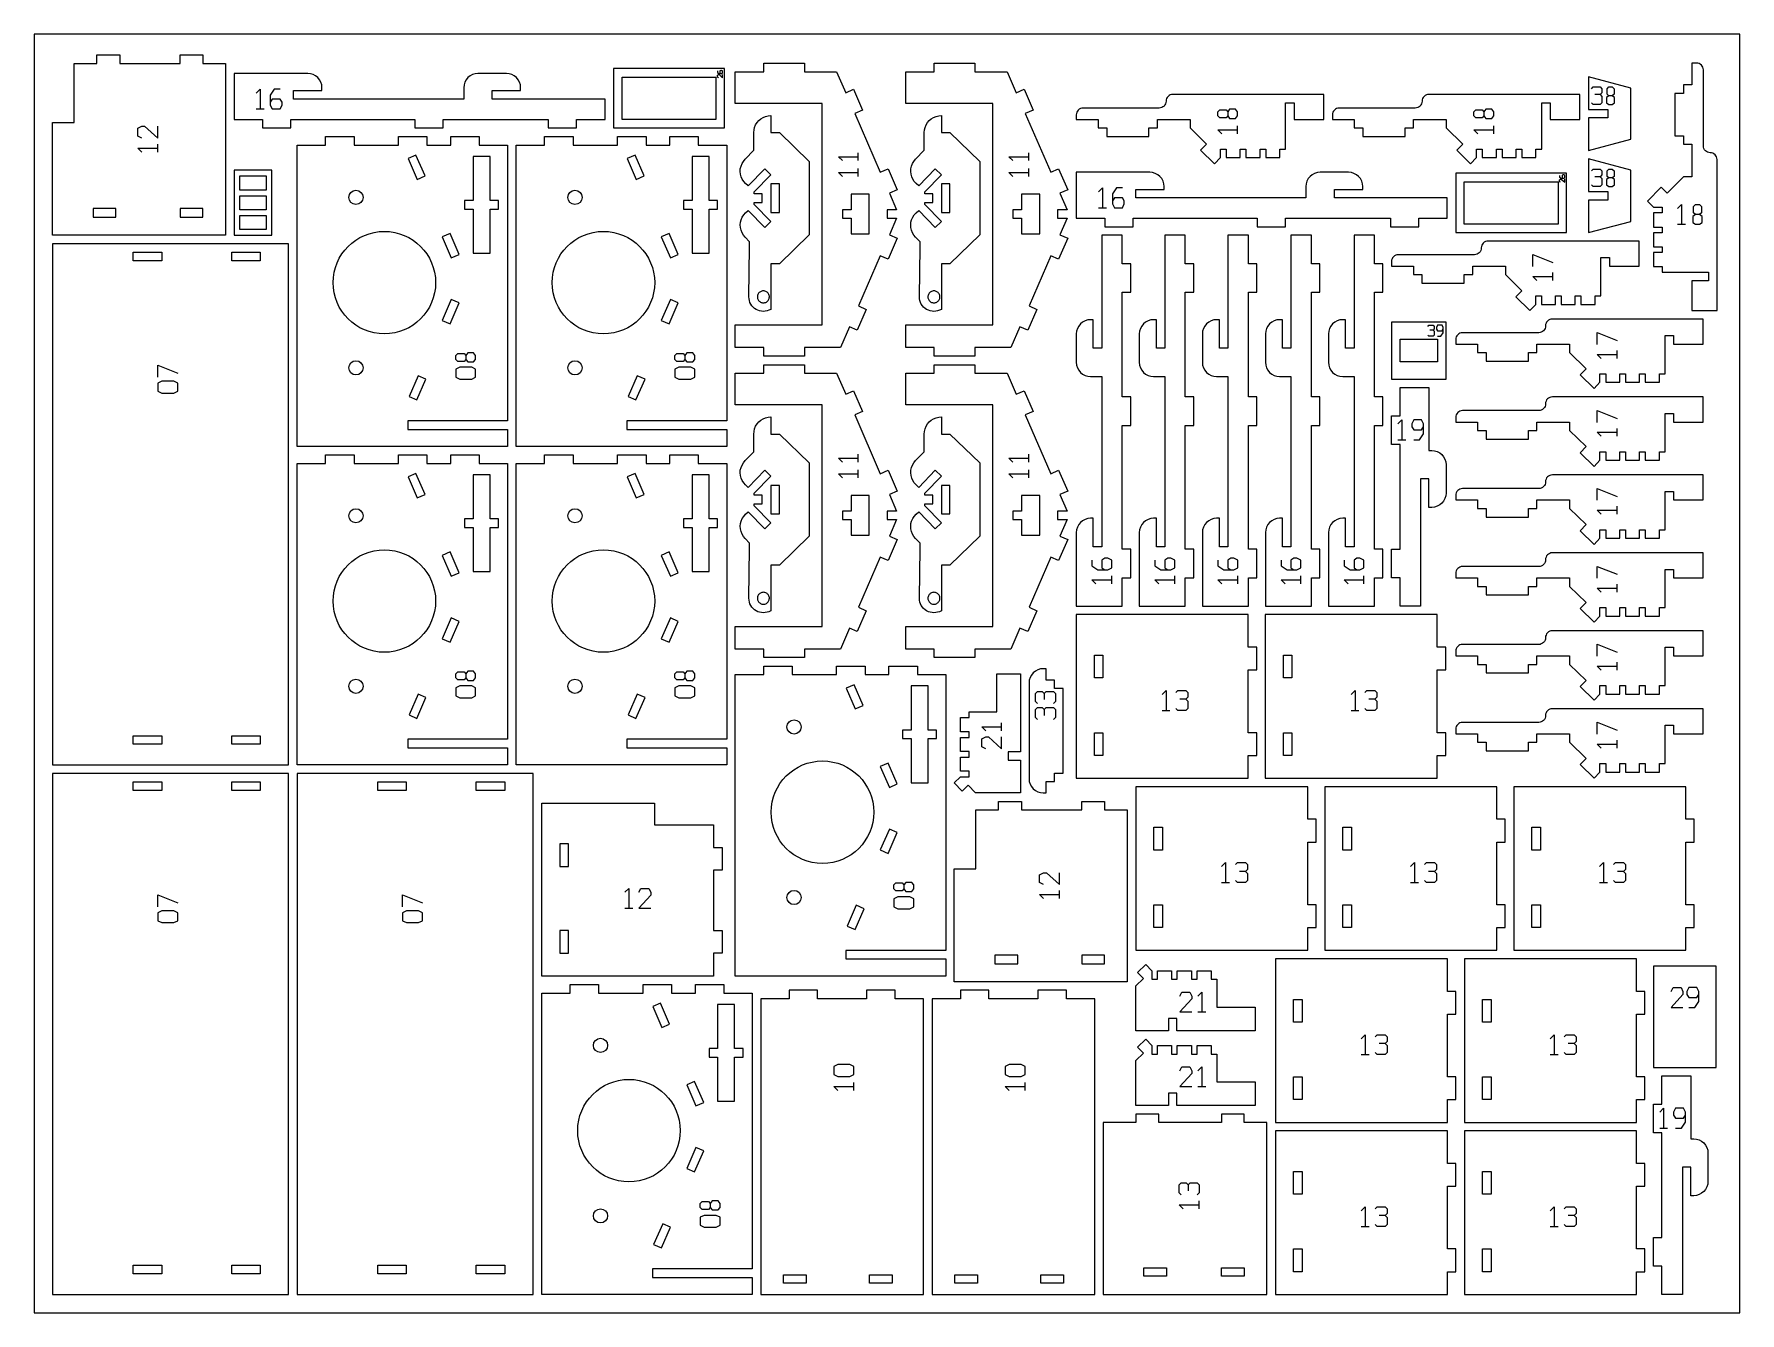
# Model space of a CAD drawing. Header units: millimetres. Extents: x 0 to 600, y 0 to 450.
import ezdxf

# ---------------------------------------------------------------- set-up
doc = ezdxf.new("R2010")
doc.units = ezdxf.units.MM
for name, color, linetype in [('CUT', 1, 'Continuous'), ('ENGRAVE', 5, 'Continuous'), ('SHEET', 8, 'Continuous')]:
    doc.layers.add(name, color=color, linetype=linetype)

msp = doc.modelspace()

# ---------------------------------------------------------------- linework, layer by layer
at = {"layer": 'CUT'}
for p, q in [((14.1, 439.69), (22.1, 439.69)), ((14.1, 418.93), (14.1, 439.69)), ((22.1, 442.69), (30.1, 442.69)), ((22.1, 439.69), (22.1, 442.69)), ((30.1, 442.69), (30.1, 439.69)), ((30.1, 439.69), (51.34, 439.69)), ((51.34, 442.69), (59.35, 442.69)), ((51.34, 439.69), (51.34, 442.69)), ((59.35, 442.69), (59.35, 439.69)), ((59.35, 439.69), (67.35, 439.69)), ((67.35, 439.69), (67.35, 379.22)), ((256.62, 439.72), (270.98, 439.72)), ((256.62, 436.72), (256.62, 439.72)), ((270.98, 439.72), (270.98, 436.72)), ((316.6, 439.72), (330.95, 439.72)), ((316.6, 436.72), (316.6, 439.72)), ((330.95, 439.72), (330.95, 436.72)), ((583.15, 439.82), (583.15, 432.12)), ((584.75, 439.82), (583.15, 439.82)), ((585.22, 439.77), (584.75, 439.82)), ((585.67, 439.64), (585.22, 439.77)), ((586.08, 439.42), (585.67, 439.64)), ((586.44, 439.12), (586.08, 439.42)), ((586.74, 438.75), (586.44, 439.12)), ((586.97, 438.34), (586.74, 438.75)), ((587.1, 437.89), (586.97, 438.34)), ((70.35, 436.15), (70.35, 419.97)), ((96.24, 436.15), (70.35, 436.15)), ((97.22, 436.05), (96.24, 436.15)), ((98.16, 435.76), (97.22, 436.05)), ((99.02, 435.3), (98.16, 435.76)), ((99.78, 434.68), (99.02, 435.3)), ((100.4, 433.92), (99.78, 434.68)), ((100.86, 433.06), (100.4, 433.92)), ((101.15, 432.12), (100.86, 433.06)), ((101.24, 431.14), (101.15, 432.12)), ((151.22, 432.12), (151.12, 431.14)), ((151.5, 433.06), (151.22, 432.12)), ((151.97, 433.92), (151.5, 433.06)), ((152.59, 434.68), (151.97, 433.92)), ((153.35, 435.3), (152.59, 434.68)), ((154.21, 435.76), (153.35, 435.3)), ((155.15, 436.05), (154.21, 435.76)), ((156.12, 436.15), (155.15, 436.05)), ((166.13, 436.15), (156.12, 436.15)), ((167.1, 436.05), (166.13, 436.15)), ((168.04, 435.76), (167.1, 436.05)), ((168.9, 435.3), (168.04, 435.76)), ((169.66, 434.68), (168.9, 435.3)), ((170.28, 433.92), (169.66, 434.68)), ((170.75, 433.06), (170.28, 433.92)), ((171.03, 432.12), (170.75, 433.06)), ((171.13, 431.14), (171.03, 432.12)), ((203.83, 437.84), (203.83, 416.97)), ((242.83, 437.84), (203.83, 437.84)), ((206.83, 419.97), (206.83, 434.84)), ((206.83, 434.84), (239.83, 434.84)), ((239.83, 434.84), (239.83, 419.97)), ((242.83, 416.97), (242.83, 437.84)), ((246.62, 436.72), (256.62, 436.72)), ((246.62, 425.63), (246.62, 436.72)), ((270.98, 436.72), (282.28, 436.72)), ((282.28, 436.72), (285.47, 429.38)), ((306.6, 436.72), (316.6, 436.72)), ((306.6, 425.63), (306.6, 436.72)), ((330.95, 436.72), (342.26, 436.72)), ((342.26, 436.72), (345.45, 429.38)), ((546.73, 434.95), (546.73, 423.5)), ((561.69, 431.02), (546.73, 434.95)), ((580.15, 432.12), (580.15, 429.12)), ((583.15, 432.12), (580.15, 432.12)), ((587.15, 437.42), (587.1, 437.89)), ((587.15, 410.64), (587.15, 437.42)), ((91.24, 427.14), (91.24, 430.14)), ((91.24, 430.14), (101.24, 430.14)), ((151.12, 427.14), (91.24, 427.14)), ((101.24, 430.14), (101.24, 431.14)), ((151.12, 431.14), (151.12, 427.14)), ((161.12, 427.14), (161.12, 430.14)), ((161.12, 430.14), (171.13, 430.14)), ((200.83, 427.14), (161.12, 427.14)), ((171.13, 430.14), (171.13, 431.14)), ((200.83, 419.97), (200.83, 427.14)), ((285.47, 429.38), (288.23, 430.57)), ((288.23, 430.57), (291.42, 423.24)), ((345.45, 429.38), (348.2, 430.57)), ((348.2, 430.57), (351.39, 423.24)), ((398.2, 426.4), (398.1, 425.92)), ((398.33, 427.32), (398.2, 426.87)), ((398.2, 426.87), (398.2, 426.4)), ((398.55, 427.74), (398.33, 427.32)), ((398.85, 428.1), (398.55, 427.74)), ((399.22, 428.4), (398.85, 428.1)), ((399.63, 428.62), (399.22, 428.4)), ((400.08, 428.76), (399.63, 428.62)), ((400.55, 428.8), (400.08, 428.76)), ((453.65, 428.8), (400.55, 428.8)), ((453.65, 419.99), (453.65, 428.8)), ((488.27, 426.4), (488.18, 425.92)), ((488.41, 427.32), (488.27, 426.87)), ((488.27, 426.87), (488.27, 426.4)), ((488.63, 427.74), (488.41, 427.32)), ((488.93, 428.1), (488.63, 427.74)), ((489.29, 428.4), (488.93, 428.1)), ((489.71, 428.62), (489.29, 428.4)), ((490.16, 428.76), (489.71, 428.62)), ((490.63, 428.8), (490.16, 428.76)), ((543.73, 428.8), (490.63, 428.8)), ((543.73, 419.99), (543.73, 428.8)), ((561.69, 412.99), (561.69, 431.02)), ((577.15, 429.12), (577.15, 414.25)), ((580.15, 429.12), (577.15, 429.12)), ((277.2, 425.63), (246.62, 425.63)), ((254.9, 419.57), (255.62, 420.18)), ((255.62, 420.18), (256.42, 420.67)), ((256.42, 420.67), (257.29, 421.03)), ((257.29, 421.03), (258.21, 421.25)), ((258.21, 421.25), (259.15, 421.32)), ((259.15, 421.32), (259.15, 415.32)), ((277.2, 347.64), (277.2, 425.63)), ((291.42, 423.24), (288.66, 422.04)), ((288.66, 422.04), (297.65, 401.37)), ((337.18, 425.63), (306.6, 425.63)), ((314.88, 419.57), (315.59, 420.18)), ((315.59, 420.18), (316.4, 420.67)), ((316.4, 420.67), (317.27, 421.03)), ((317.27, 421.03), (318.18, 421.25)), ((318.18, 421.25), (319.12, 421.32)), ((319.12, 421.32), (319.12, 415.32)), ((337.18, 347.64), (337.18, 425.63)), ((351.39, 423.24), (348.64, 422.04)), ((348.64, 422.04), (357.63, 401.37)), ((366.62, 422.06), (366.57, 421.59)), ((366.57, 421.59), (366.57, 419.99)), ((366.76, 422.51), (366.62, 422.06)), ((366.98, 422.92), (366.76, 422.51)), ((367.28, 423.29), (366.98, 422.92)), ((367.64, 423.59), (367.28, 423.29)), ((368.06, 423.81), (367.64, 423.59)), ((368.51, 423.95), (368.06, 423.81)), ((368.97, 423.99), (368.51, 423.95)), ((395.75, 423.99), (368.97, 423.99)), ((396.22, 424.04), (395.75, 423.99)), ((396.67, 424.17), (396.22, 424.04)), ((397.08, 424.4), (396.67, 424.17)), ((397.45, 424.69), (397.08, 424.4)), ((397.74, 425.06), (397.45, 424.69)), ((397.97, 425.47), (397.74, 425.06)), ((398.1, 425.92), (397.97, 425.47)), ((440.2, 425.8), (443.2, 425.8)), ((440.2, 409.52), (440.2, 425.8)), ((443.2, 425.8), (443.2, 419.99)), ((456.7, 422.06), (456.65, 421.59)), ((456.65, 421.59), (456.65, 419.99)), ((456.83, 422.51), (456.7, 422.06)), ((457.06, 422.92), (456.83, 422.51)), ((457.36, 423.29), (457.06, 422.92)), ((457.72, 423.59), (457.36, 423.29)), ((458.13, 423.81), (457.72, 423.59)), ((458.58, 423.95), (458.13, 423.81)), ((459.05, 423.99), (458.58, 423.95)), ((485.83, 423.99), (459.05, 423.99)), ((486.3, 424.04), (485.83, 423.99)), ((486.75, 424.17), (486.3, 424.04)), ((487.16, 424.4), (486.75, 424.17)), ((487.52, 424.69), (487.16, 424.4)), ((487.82, 425.06), (487.52, 424.69)), ((488.05, 425.47), (487.82, 425.06)), ((488.18, 425.92), (488.05, 425.47)), ((530.28, 425.8), (533.28, 425.8)), ((530.28, 409.52), (530.28, 425.8)), ((533.28, 425.8), (533.28, 419.99)), ((546.73, 423.5), (553.6, 423.5)), ((546.73, 420.5), (546.73, 409.06)), ((553.6, 420.5), (546.73, 420.5)), ((553.6, 423.5), (553.6, 420.5)), ((6.5, 418.93), (14.1, 418.93)), ((6.5, 379.22), (6.5, 418.93)), ((70.35, 419.97), (80.35, 419.97)), ((80.35, 419.97), (80.35, 416.97)), ((80.35, 416.97), (90.35, 416.97)), ((90.35, 416.97), (90.35, 419.97)), ((90.35, 419.97), (133.93, 419.97)), ((133.93, 419.97), (133.93, 416.97)), ((133.93, 416.97), (143.93, 416.97)), ((143.93, 416.97), (143.93, 419.97)), ((143.93, 419.97), (180.82, 419.97)), ((180.82, 419.97), (180.82, 416.97)), ((180.82, 416.97), (190.82, 416.97)), ((190.82, 416.97), (190.82, 419.97)), ((190.82, 419.97), (200.83, 419.97)), ((203.83, 416.97), (242.83, 416.97)), ((239.83, 419.97), (206.83, 419.97)), ((253.14, 415.32), (253.22, 416.26)), ((253.14, 409.11), (253.14, 415.32)), ((253.22, 416.26), (253.44, 417.18)), ((253.44, 417.18), (253.8, 418.05)), ((253.8, 418.05), (254.29, 418.85)), ((254.29, 418.85), (254.9, 419.57)), ((259.15, 415.32), (262.15, 415.32)), ((262.15, 415.32), (272.62, 405.21)), ((313.12, 415.32), (313.19, 416.26)), ((313.12, 409.11), (313.12, 415.32)), ((313.19, 416.26), (313.41, 417.18)), ((313.41, 417.18), (313.77, 418.05)), ((313.77, 418.05), (314.27, 418.85)), ((314.27, 418.85), (314.88, 419.57)), ((319.12, 415.32), (322.12, 415.32)), ((322.12, 415.32), (332.6, 405.21)), ((366.57, 419.99), (374.28, 419.99)), ((374.28, 419.99), (374.28, 416.99)), ((374.28, 416.99), (377.28, 416.99)), ((377.28, 416.99), (377.28, 413.99)), ((392.15, 416.99), (395.15, 416.99)), ((392.15, 413.99), (392.15, 416.99)), ((395.15, 419.99), (406.63, 419.99)), ((395.15, 416.99), (395.15, 419.99)), ((406.63, 419.99), (406.63, 416.99)), ((406.63, 416.99), (412.41, 411.32)), ((443.2, 419.99), (453.65, 419.99)), ((456.65, 419.99), (464.35, 419.99)), ((464.35, 419.99), (464.35, 416.99)), ((464.35, 416.99), (467.35, 416.99)), ((467.35, 416.99), (467.35, 413.99)), ((482.23, 416.99), (485.23, 416.99)), ((482.23, 413.99), (482.23, 416.99)), ((485.23, 419.99), (496.71, 419.99)), ((485.23, 416.99), (485.23, 419.99)), ((496.71, 419.99), (496.71, 416.99)), ((496.71, 416.99), (502.49, 411.32)), ((533.28, 419.99), (543.73, 419.99)), ((577.15, 414.25), (580.15, 414.25)), ((580.15, 414.25), (580.15, 411.24)), ((92.52, 410.97), (102.52, 410.97)), ((92.52, 304.91), (92.52, 410.97)), ((102.52, 413.97), (112.52, 413.97)), ((102.52, 410.97), (102.52, 413.97)), ((112.52, 413.97), (112.52, 410.97)), ((112.52, 410.97), (128.19, 410.97)), ((128.19, 413.97), (138.19, 413.97)), ((128.19, 410.97), (128.19, 413.97)), ((138.19, 413.97), (138.19, 410.97)), ((138.19, 410.97), (146.57, 410.97)), ((146.57, 413.97), (156.57, 413.97)), ((146.57, 410.97), (146.57, 413.97)), ((156.57, 413.97), (156.57, 410.97)), ((156.57, 410.97), (166.57, 410.97)), ((166.57, 410.97), (166.57, 313.92)), ((169.57, 410.97), (179.57, 410.97)), ((169.57, 304.91), (169.57, 410.97)), ((179.57, 413.97), (189.57, 413.97)), ((179.57, 410.97), (179.57, 413.97)), ((189.57, 413.97), (189.57, 410.97)), ((189.57, 410.97), (205.23, 410.97)), ((205.23, 413.97), (215.24, 413.97)), ((205.23, 410.97), (205.23, 413.97)), ((215.24, 413.97), (215.24, 410.97)), ((215.24, 410.97), (223.62, 410.97)), ((223.62, 413.97), (233.62, 413.97)), ((223.62, 410.97), (223.62, 413.97)), ((233.62, 413.97), (233.62, 410.97)), ((233.62, 410.97), (243.62, 410.97)), ((243.62, 410.97), (243.62, 313.92)), ((250.09, 405.95), (253.14, 409.11)), ((310.07, 405.95), (313.12, 409.11)), ((377.28, 413.99), (392.15, 413.99)), ((412.41, 411.32), (410.31, 409.18)), ((410.31, 409.18), (415.21, 404.37)), ((417.31, 409.52), (419.31, 409.52)), ((417.31, 406.52), (417.31, 409.52)), ((419.31, 409.52), (419.31, 406.52)), ((424.27, 409.52), (426.27, 409.52)), ((424.27, 406.52), (424.27, 409.52)), ((426.27, 409.52), (426.27, 406.52)), ((431.23, 409.52), (433.24, 409.52)), ((431.23, 406.52), (431.23, 409.52)), ((433.24, 409.52), (433.24, 406.52)), ((438.2, 409.52), (440.2, 409.52)), ((438.2, 406.52), (438.2, 409.52)), ((467.35, 413.99), (482.23, 413.99)), ((502.49, 411.32), (500.39, 409.18)), ((500.39, 409.18), (505.29, 404.37)), ((507.39, 409.52), (509.39, 409.52)), ((507.39, 406.52), (507.39, 409.52)), ((509.39, 409.52), (509.39, 406.52)), ((514.35, 409.52), (516.35, 409.52)), ((514.35, 406.52), (514.35, 409.52)), ((516.35, 409.52), (516.35, 406.52)), ((521.31, 409.52), (523.31, 409.52)), ((521.31, 406.52), (521.31, 409.52)), ((523.31, 409.52), (523.31, 406.52)), ((528.27, 409.52), (530.28, 409.52)), ((528.27, 406.52), (528.27, 409.52)), ((546.73, 409.06), (561.69, 412.99)), ((580.15, 411.24), (583.15, 411.24)), ((583.15, 411.24), (583.15, 399.76)), ((587.19, 410.18), (587.15, 410.64)), ((587.33, 409.73), (587.19, 410.18)), ((587.55, 409.31), (587.33, 409.73)), ((587.85, 408.95), (587.55, 409.31)), ((588.21, 408.65), (587.85, 408.95)), ((588.63, 408.43), (588.21, 408.65)), ((589.08, 408.29), (588.63, 408.43)), ((589.56, 408.2), (589.08, 408.29)), ((590.03, 408.2), (589.56, 408.2)), ((590.48, 408.06), (590.03, 408.2)), ((590.89, 407.84), (590.48, 408.06)), ((83.64, 402.1), (70.35, 402.1)), ((70.35, 402.1), (70.35, 379.22)), ((83.64, 379.22), (83.64, 402.1)), ((134.31, 407.4), (131.56, 406.21)), ((131.56, 406.21), (134.75, 398.87)), ((137.5, 400.07), (134.31, 407.4)), ((160.36, 406.97), (154.39, 406.97)), ((154.39, 406.97), (154.39, 391.45)), ((160.36, 391.45), (160.36, 406.97)), ((211.36, 407.4), (208.61, 406.21)), ((208.61, 406.21), (211.8, 398.87)), ((214.55, 400.07), (211.36, 407.4)), ((237.41, 406.97), (231.44, 406.97)), ((231.44, 406.97), (231.44, 391.45)), ((237.41, 391.45), (237.41, 406.97)), ((248.41, 402.62), (248.67, 403.54)), ((248.41, 401.68), (248.41, 402.62)), ((248.67, 403.54), (249.02, 404.41)), ((249.02, 404.41), (249.49, 405.22)), ((249.49, 405.22), (250.09, 405.95)), ((256.99, 402.58), (251.18, 396.56)), ((259.15, 400.49), (256.99, 402.58)), ((272.62, 405.21), (272.62, 379.32)), ((297.65, 401.37), (300.41, 402.56)), ((300.41, 402.56), (303.6, 395.22)), ((308.38, 402.62), (308.65, 403.54)), ((308.38, 401.68), (308.38, 402.62)), ((308.65, 403.54), (308.99, 404.41)), ((308.99, 404.41), (309.47, 405.22)), ((309.47, 405.22), (310.07, 405.95)), ((316.96, 402.58), (311.15, 396.56)), ((319.12, 400.49), (316.96, 402.58)), ((332.6, 405.21), (332.6, 379.32)), ((357.63, 401.37), (360.38, 402.56)), ((360.38, 402.56), (363.57, 395.22)), ((415.21, 404.37), (417.31, 406.52)), ((419.31, 406.52), (424.27, 406.52)), ((426.27, 406.52), (431.23, 406.52)), ((433.24, 406.52), (438.2, 406.52)), ((505.29, 404.37), (507.39, 406.52)), ((509.39, 406.52), (514.35, 406.52)), ((516.35, 406.52), (521.31, 406.52)), ((523.31, 406.52), (528.27, 406.52)), ((546.73, 406.06), (546.73, 394.62)), ((561.69, 402.13), (546.73, 406.06)), ((561.69, 384.1), (561.69, 402.13)), ((591.26, 407.54), (590.89, 407.84)), ((591.56, 407.18), (591.26, 407.54)), ((591.78, 406.76), (591.56, 407.18)), ((591.91, 406.31), (591.78, 406.76)), ((591.96, 405.84), (591.91, 406.31)), ((591.96, 352.74), (591.96, 405.84)), ((72.35, 400.1), (81.64, 400.1)), ((72.35, 395.14), (72.35, 400.1)), ((81.64, 400.1), (81.64, 395.14)), ((134.75, 398.87), (137.5, 400.07)), ((211.8, 398.87), (214.55, 400.07)), ((248.5, 400.74), (248.41, 401.68)), ((248.73, 399.83), (248.5, 400.74)), ((249.11, 398.96), (248.73, 399.83)), ((249.62, 398.17), (249.11, 398.96)), ((250.24, 397.47), (249.62, 398.17)), ((251.18, 396.56), (250.24, 397.47)), ((253.33, 394.48), (259.15, 400.49)), ((262.15, 397.26), (259.15, 397.26)), ((259.15, 397.26), (259.15, 387.26)), ((262.15, 387.26), (262.15, 397.26)), ((308.48, 400.74), (308.38, 401.68)), ((308.71, 399.83), (308.48, 400.74)), ((309.09, 398.96), (308.71, 399.83)), ((309.59, 398.17), (309.09, 398.96)), ((310.22, 397.47), (309.59, 398.17)), ((311.15, 396.56), (310.22, 397.47)), ((313.31, 394.48), (319.12, 400.49)), ((322.12, 397.26), (319.12, 397.26)), ((319.12, 397.26), (319.12, 387.26)), ((322.12, 387.26), (322.12, 397.26)), ((366.57, 401.37), (366.57, 385.2)), ((392.47, 401.37), (366.57, 401.37)), ((393.44, 401.28), (392.47, 401.37)), ((394.38, 400.99), (393.44, 401.28)), ((395.25, 400.53), (394.38, 400.99)), ((396, 399.91), (395.25, 400.53)), ((396.63, 399.15), (396, 399.91)), ((397.09, 398.29), (396.63, 399.15)), ((397.37, 397.35), (397.09, 398.29)), ((397.47, 396.37), (397.37, 397.35)), ((397.47, 395.37), (397.47, 396.37)), ((447.44, 397.35), (447.35, 396.37)), ((447.35, 396.37), (447.35, 392.37)), ((447.73, 398.29), (447.44, 397.35)), ((448.19, 399.15), (447.73, 398.29)), ((448.81, 399.91), (448.19, 399.15)), ((449.57, 400.53), (448.81, 399.91)), ((450.43, 400.99), (449.57, 400.53)), ((451.37, 401.28), (450.43, 400.99)), ((452.35, 401.37), (451.37, 401.28)), ((462.35, 401.37), (452.35, 401.37)), ((463.33, 401.28), (462.35, 401.37)), ((464.26, 400.99), (463.33, 401.28)), ((465.13, 400.53), (464.26, 400.99)), ((465.89, 399.91), (465.13, 400.53)), ((466.51, 399.15), (465.89, 399.91)), ((466.97, 398.29), (466.51, 399.15)), ((467.26, 397.35), (466.97, 398.29)), ((467.35, 396.37), (467.26, 397.35)), ((467.35, 395.37), (467.35, 396.37)), ((500.05, 401.05), (500.05, 380.17)), ((539.06, 401.05), (500.05, 401.05)), ((503.05, 383.17), (503.05, 398.05)), ((503.05, 398.05), (536.06, 398.05)), ((536.06, 398.05), (536.06, 383.17)), ((539.06, 380.17), (539.06, 401.05)), ((572.34, 396.09), (567.53, 391.18)), ((574.48, 393.98), (572.34, 396.09)), ((580.15, 399.76), (574.48, 393.98)), ((583.15, 399.76), (580.15, 399.76)), ((81.64, 395.14), (72.35, 395.14)), ((72.35, 393.14), (81.64, 393.14)), ((72.35, 388.18), (72.35, 393.14)), ((81.64, 393.14), (81.64, 388.18)), ((154.39, 391.45), (151.39, 391.45)), ((151.39, 391.45), (151.39, 388.45)), ((163.36, 391.45), (160.36, 391.45)), ((163.36, 388.45), (163.36, 391.45)), ((231.44, 391.45), (228.44, 391.45)), ((228.44, 391.45), (228.44, 388.45)), ((240.41, 391.45), (237.41, 391.45)), ((240.41, 388.45), (240.41, 391.45)), ((253.33, 393.76), (253.33, 394.48)), ((256.14, 393.76), (253.33, 393.76)), ((253.33, 390.76), (256.14, 390.76)), ((253.33, 390.05), (253.33, 390.76)), ((259.15, 384.03), (253.33, 390.05)), ((256.14, 390.76), (256.14, 393.76)), ((293.77, 393.69), (287.34, 393.69)), ((287.34, 393.69), (287.34, 388.19)), ((293.77, 379.69), (293.77, 393.69)), ((303.6, 395.22), (300.84, 394.03)), ((300.84, 394.03), (303.38, 388.19)), ((313.31, 393.76), (313.31, 394.48)), ((316.12, 393.76), (313.31, 393.76)), ((313.31, 390.76), (316.12, 390.76)), ((313.31, 390.05), (313.31, 390.76)), ((319.12, 384.03), (313.31, 390.05)), ((316.12, 390.76), (316.12, 393.76)), ((353.74, 393.69), (347.32, 393.69)), ((347.32, 393.69), (347.32, 388.19)), ((353.74, 379.69), (353.74, 393.69)), ((363.57, 395.22), (360.82, 394.03)), ((360.82, 394.03), (363.36, 388.19)), ((387.47, 392.37), (387.47, 395.37)), ((387.47, 395.37), (397.47, 395.37)), ((447.35, 392.37), (387.47, 392.37)), ((457.35, 392.37), (457.35, 395.37)), ((457.35, 395.37), (467.35, 395.37)), ((497.05, 392.37), (457.35, 392.37)), ((497.05, 385.2), (497.05, 392.37)), ((546.73, 394.62), (553.6, 394.62)), ((546.73, 391.62), (546.73, 380.17)), ((553.6, 391.62), (546.73, 391.62)), ((553.6, 394.62), (553.6, 391.62)), ((567.53, 391.18), (569.67, 389.08)), ((28.8, 388.6), (20.8, 388.6)), ((20.8, 388.6), (20.8, 385.6)), ((20.8, 385.6), (28.8, 385.6)), ((28.8, 385.6), (28.8, 388.6)), ((59.35, 388.6), (51.34, 388.6)), ((51.34, 388.6), (51.34, 385.6)), ((51.34, 385.6), (59.35, 385.6)), ((59.35, 385.6), (59.35, 388.6)), ((81.64, 388.18), (72.35, 388.18)), ((72.35, 386.18), (81.64, 386.18)), ((72.35, 381.22), (72.35, 386.18)), ((81.64, 386.18), (81.64, 381.22)), ((151.39, 388.45), (154.39, 388.45)), ((154.39, 388.45), (154.39, 372.92)), ((160.36, 388.45), (163.36, 388.45)), ((160.36, 372.92), (160.36, 388.45)), ((228.44, 388.45), (231.44, 388.45)), ((231.44, 388.45), (231.44, 372.92)), ((237.41, 388.45), (240.41, 388.45)), ((237.41, 372.92), (237.41, 388.45)), ((248.44, 383.79), (248.7, 384.7)), ((248.7, 384.7), (249.11, 385.56)), ((249.11, 385.56), (249.62, 386.36)), ((249.62, 386.36), (250.24, 387.06)), ((250.24, 387.06), (251.18, 387.96)), ((251.18, 387.96), (256.99, 381.95)), ((256.99, 381.95), (259.15, 384.03)), ((259.15, 387.26), (262.15, 387.26)), ((287.34, 388.19), (284.34, 388.19)), ((284.34, 388.19), (284.34, 385.19)), ((284.34, 385.19), (287.34, 385.19)), ((287.34, 385.19), (287.34, 379.69)), ((303.38, 388.19), (300.03, 388.19)), ((300.03, 388.19), (300.03, 385.19)), ((300.03, 385.19), (303.38, 385.19)), ((303.38, 385.19), (300.84, 379.35)), ((308.42, 383.79), (308.67, 384.7)), ((308.67, 384.7), (309.09, 385.56)), ((309.09, 385.56), (309.59, 386.36)), ((309.59, 386.36), (310.22, 387.06)), ((310.22, 387.06), (311.15, 387.96)), ((311.15, 387.96), (316.96, 381.95)), ((316.96, 381.95), (319.12, 384.03)), ((319.12, 387.26), (322.12, 387.26)), ((347.32, 388.19), (344.31, 388.19)), ((344.31, 388.19), (344.31, 385.19)), ((344.31, 385.19), (347.32, 385.19)), ((347.32, 385.19), (347.32, 379.69)), ((363.36, 388.19), (360.01, 388.19)), ((360.01, 388.19), (360.01, 385.19)), ((360.01, 385.19), (363.36, 385.19)), ((363.36, 385.19), (360.82, 379.35)), ((366.57, 385.2), (376.57, 385.2)), ((376.57, 385.2), (376.57, 382.2)), ((386.58, 382.2), (386.58, 385.2)), ((386.58, 385.2), (430.15, 385.2)), ((430.15, 385.2), (430.15, 382.2)), ((440.16, 382.2), (440.16, 385.2)), ((440.16, 385.2), (477.05, 385.2)), ((477.05, 385.2), (477.05, 382.2)), ((487.05, 382.2), (487.05, 385.2)), ((487.05, 385.2), (497.05, 385.2)), ((546.73, 380.17), (561.69, 384.1)), ((569.67, 389.08), (572.67, 389.08)), ((569.67, 387.08), (569.67, 382.12)), ((572.67, 387.08), (569.67, 387.08)), ((572.67, 389.08), (572.67, 387.08)), ((67.35, 379.22), (6.5, 379.22)), ((70.35, 379.22), (83.64, 379.22)), ((81.64, 381.22), (72.35, 381.22)), ((146.31, 379.82), (143.56, 378.62)), ((143.56, 378.62), (146.75, 371.28)), ((149.5, 372.48), (146.31, 379.82)), ((223.36, 379.82), (220.6, 378.62)), ((220.6, 378.62), (223.79, 371.28)), ((226.55, 372.48), (223.36, 379.82)), ((248.41, 382.85), (248.44, 383.79)), ((248.47, 381.91), (248.41, 382.85)), ((248.67, 380.99), (248.47, 381.91)), ((249.02, 380.11), (248.67, 380.99)), ((249.49, 379.3), (249.02, 380.11)), ((250.09, 378.57), (249.49, 379.3)), ((251.68, 376.93), (250.09, 378.57)), ((272.62, 379.32), (262.15, 369.2)), ((287.34, 379.69), (293.77, 379.69)), ((303.6, 378.15), (300.41, 370.82)), ((300.84, 379.35), (303.6, 378.15)), ((308.38, 382.85), (308.42, 383.79)), ((308.44, 381.91), (308.38, 382.85)), ((308.65, 380.99), (308.44, 381.91)), ((308.99, 380.11), (308.65, 380.99)), ((309.47, 379.3), (308.99, 380.11)), ((310.07, 378.57), (309.47, 379.3)), ((311.66, 376.93), (310.07, 378.57)), ((332.6, 379.32), (322.12, 369.2)), ((347.32, 379.69), (353.74, 379.69)), ((363.57, 378.15), (360.38, 370.82)), ((360.82, 379.35), (363.57, 378.15)), ((382.75, 379.2), (375.57, 379.2)), ((375.57, 379.2), (375.57, 339.5)), ((376.57, 382.2), (386.58, 382.2)), ((382.75, 369.2), (382.75, 379.2)), ((404.92, 379.2), (397.75, 379.2)), ((397.75, 379.2), (397.75, 339.5)), ((404.92, 369.2), (404.92, 379.2)), ((427.1, 379.2), (419.93, 379.2)), ((419.93, 379.2), (419.93, 339.5)), ((427.1, 369.2), (427.1, 379.2)), ((430.15, 382.2), (440.16, 382.2)), ((449.28, 379.2), (442.1, 379.2)), ((442.1, 379.2), (442.1, 339.5)), ((449.28, 369.2), (449.28, 379.2)), ((471.45, 379.2), (464.28, 379.2)), ((464.28, 379.2), (464.28, 339.5)), ((471.45, 369.2), (471.45, 379.2)), ((477.05, 382.2), (487.05, 382.2)), ((500.05, 380.17), (539.06, 380.17)), ((536.06, 383.17), (503.05, 383.17)), ((569.67, 382.12), (572.67, 382.12)), ((569.67, 380.12), (569.67, 375.16)), ((572.67, 380.12), (569.67, 380.12)), ((572.67, 382.12), (572.67, 380.12)), ((89.52, 376.22), (6.5, 376.22)), ((6.5, 376.22), (6.5, 192.86)), ((34.88, 373.22), (44.89, 373.22)), ((34.88, 370.22), (34.88, 373.22)), ((44.89, 373.22), (44.89, 370.22)), ((69.5, 373.22), (79.5, 373.22)), ((69.5, 370.22), (69.5, 373.22)), ((79.5, 373.22), (79.5, 370.22)), ((89.52, 192.86), (89.52, 376.22)), ((146.75, 371.28), (149.5, 372.48)), ((154.39, 372.92), (160.36, 372.92)), ((223.79, 371.28), (226.55, 372.48)), ((231.44, 372.92), (237.41, 372.92)), ((251.41, 357.53), (251.68, 375.07)), ((251.68, 375.07), (251.68, 376.93)), ((297.65, 372.01), (289.97, 354.34)), ((300.41, 370.82), (297.65, 372.01)), ((311.39, 357.53), (311.66, 375.07)), ((311.66, 375.07), (311.66, 376.93)), ((357.63, 372.01), (349.95, 354.34)), ((360.38, 370.82), (357.63, 372.01)), ((478.94, 372.18), (478.52, 371.96)), ((479.39, 372.32), (478.94, 372.18)), ((479.85, 372.36), (479.39, 372.32)), ((506.63, 372.36), (479.85, 372.36)), ((507.1, 372.41), (506.63, 372.36)), ((507.55, 372.54), (507.1, 372.41)), ((507.96, 372.77), (507.55, 372.54)), ((508.33, 373.06), (507.96, 372.77)), ((508.62, 373.43), (508.33, 373.06)), ((508.85, 373.84), (508.62, 373.43)), ((508.98, 374.29), (508.85, 373.84)), ((509.03, 374.76), (508.98, 374.29)), ((509.08, 375.24), (509.03, 374.76)), ((509.03, 374.77), (509.03, 374.76)), ((509.21, 375.69), (509.08, 375.24)), ((509.43, 376.11), (509.21, 375.69)), ((509.73, 376.47), (509.43, 376.11)), ((510.1, 376.77), (509.73, 376.47)), ((510.51, 376.99), (510.1, 376.77)), ((510.96, 377.13), (510.51, 376.99)), ((511.43, 377.17), (510.96, 377.13)), ((564.53, 377.17), (511.43, 377.17)), ((564.53, 368.36), (564.53, 377.17)), ((569.67, 375.16), (572.67, 375.16)), ((569.67, 373.16), (569.67, 368.2)), ((572.67, 373.16), (569.67, 373.16)), ((572.67, 375.16), (572.67, 373.16)), ((44.89, 370.22), (34.88, 370.22)), ((79.5, 370.22), (69.5, 370.22)), ((262.15, 369.2), (259.15, 369.2)), ((259.15, 369.2), (259.15, 353.15)), ((322.12, 369.2), (319.12, 369.2)), ((319.12, 369.2), (319.12, 353.15)), ((385.75, 369.2), (382.75, 369.2)), ((385.75, 359.19), (385.75, 369.2)), ((407.92, 369.2), (404.92, 369.2)), ((407.92, 359.19), (407.92, 369.2)), ((430.1, 369.2), (427.1, 369.2)), ((430.1, 359.19), (430.1, 369.2)), ((452.28, 369.2), (449.28, 369.2)), ((452.28, 359.19), (452.28, 369.2)), ((474.45, 369.2), (471.45, 369.2)), ((474.45, 359.19), (474.45, 369.2)), ((477.5, 370.43), (477.45, 369.96)), ((477.45, 369.96), (477.45, 368.36)), ((477.45, 368.36), (485.16, 368.36)), ((477.64, 370.88), (477.5, 370.43)), ((477.86, 371.29), (477.64, 370.88)), ((478.16, 371.66), (477.86, 371.29)), ((478.52, 371.96), (478.16, 371.66)), ((485.16, 368.36), (485.16, 365.36)), ((506.03, 368.36), (517.51, 368.36)), ((506.03, 365.36), (506.03, 368.36)), ((517.51, 368.36), (517.51, 365.36)), ((551.08, 371.36), (554.08, 371.36)), ((551.08, 357.89), (551.08, 371.36)), ((554.08, 371.36), (554.08, 368.36)), ((554.08, 368.36), (564.53, 368.36)), ((569.67, 368.2), (572.67, 368.2)), ((572.67, 368.2), (572.67, 366.2)), ((572.67, 366.2), (588.96, 366.2)), ((588.96, 366.2), (588.96, 363.2)), ((485.16, 365.36), (488.16, 365.36)), ((488.16, 365.36), (488.16, 362.36)), ((488.16, 362.36), (503.03, 362.36)), ((503.03, 365.36), (506.03, 365.36)), ((503.03, 362.36), (503.03, 365.36)), ((517.51, 365.36), (523.29, 359.69)), ((583.15, 363.2), (583.15, 352.74)), ((588.96, 363.2), (583.15, 363.2)), ((146.75, 356.6), (143.56, 349.27)), ((146.31, 348.07), (149.5, 355.41)), ((149.5, 355.41), (146.75, 356.6)), ((223.79, 356.6), (220.6, 349.27)), ((223.36, 348.07), (226.55, 355.41)), ((226.55, 355.41), (223.79, 356.6)), ((251.46, 356.86), (251.41, 357.53)), ((251.59, 356.21), (251.46, 356.86)), ((251.8, 355.57), (251.59, 356.21)), ((252.1, 354.97), (251.8, 355.57)), ((252.47, 354.42), (252.1, 354.97)), ((252.91, 353.91), (252.47, 354.42)), ((254.44, 357.8), (254.42, 357.53)), ((254.42, 357.53), (254.42, 357.25)), ((254.42, 357.25), (254.49, 356.98)), ((254.49, 358.07), (254.44, 357.8)), ((254.58, 358.33), (254.49, 358.07)), ((254.49, 356.98), (254.58, 356.72)), ((254.7, 358.58), (254.58, 358.33)), ((254.58, 356.72), (254.7, 356.48)), ((254.85, 358.81), (254.7, 358.58)), ((254.7, 356.48), (254.85, 356.25)), ((255.04, 359.02), (254.85, 358.81)), ((254.85, 356.25), (255.04, 356.04)), ((255.24, 359.2), (255.04, 359.02)), ((255.04, 356.04), (255.24, 355.86)), ((255.47, 359.35), (255.24, 359.2)), ((255.24, 355.86), (255.47, 355.71)), ((255.72, 359.47), (255.47, 359.35)), ((255.47, 355.71), (255.72, 355.58)), ((255.98, 359.56), (255.72, 359.47)), ((255.72, 355.58), (255.98, 355.5)), ((256.25, 359.61), (255.98, 359.56)), ((255.98, 355.5), (256.25, 355.44)), ((256.52, 359.63), (256.25, 359.61)), ((256.25, 355.44), (256.52, 355.42)), ((256.8, 359.61), (256.52, 359.63)), ((256.52, 355.42), (256.8, 355.44)), ((257.07, 359.56), (256.8, 359.61)), ((256.8, 355.44), (257.07, 355.5)), ((257.33, 359.47), (257.07, 359.56)), ((257.07, 355.5), (257.33, 355.58)), ((257.58, 359.35), (257.33, 359.47)), ((257.33, 355.58), (257.58, 355.71)), ((257.8, 359.2), (257.58, 359.35)), ((257.58, 355.71), (257.8, 355.86)), ((258.01, 359.02), (257.8, 359.2)), ((257.8, 355.86), (258.01, 356.04)), ((258.19, 358.81), (258.01, 359.02)), ((258.01, 356.04), (258.19, 356.25)), ((258.35, 358.58), (258.19, 358.81)), ((258.19, 356.25), (258.35, 356.48)), ((258.47, 358.33), (258.35, 358.58)), ((258.35, 356.48), (258.47, 356.72)), ((258.58, 358.07), (258.47, 358.33)), ((258.47, 356.72), (258.56, 356.98)), ((258.56, 356.98), (258.61, 357.25)), ((258.63, 357.8), (258.58, 358.07)), ((258.61, 357.25), (258.63, 357.53)), ((258.63, 357.53), (258.63, 357.8)), ((289.97, 354.34), (292.72, 353.14)), ((311.43, 356.86), (311.39, 357.53)), ((311.56, 356.21), (311.43, 356.86)), ((311.78, 355.57), (311.56, 356.21)), ((312.07, 354.97), (311.78, 355.57)), ((312.45, 354.42), (312.07, 354.97)), ((312.89, 353.91), (312.45, 354.42)), ((314.41, 357.8), (314.4, 357.53)), ((314.4, 357.53), (314.4, 357.25)), ((314.4, 357.25), (314.47, 356.98)), ((314.47, 358.07), (314.41, 357.8)), ((314.56, 358.33), (314.47, 358.07)), ((314.47, 356.98), (314.56, 356.72)), ((314.68, 358.58), (314.56, 358.33)), ((314.56, 356.72), (314.68, 356.48)), ((314.83, 358.81), (314.68, 358.58)), ((314.68, 356.48), (314.83, 356.25)), ((315.01, 359.02), (314.83, 358.81)), ((314.83, 356.25), (315.01, 356.04)), ((315.22, 359.2), (315.01, 359.02)), ((315.01, 356.04), (315.22, 355.86)), ((315.45, 359.35), (315.22, 359.2)), ((315.22, 355.86), (315.45, 355.71)), ((315.69, 359.47), (315.45, 359.35)), ((315.45, 355.71), (315.69, 355.58)), ((315.96, 359.56), (315.69, 359.47)), ((315.69, 355.58), (315.96, 355.5)), ((316.23, 359.61), (315.96, 359.56)), ((315.96, 355.5), (316.23, 355.44)), ((316.5, 359.63), (316.23, 359.61)), ((316.23, 355.44), (316.5, 355.42)), ((316.77, 359.61), (316.5, 359.63)), ((316.5, 355.42), (316.77, 355.44)), ((317.04, 359.56), (316.77, 359.61)), ((316.77, 355.44), (317.04, 355.5)), ((317.3, 359.47), (317.04, 359.56)), ((317.04, 355.5), (317.3, 355.58)), ((317.55, 359.35), (317.3, 359.47)), ((317.3, 355.58), (317.55, 355.71)), ((317.78, 359.2), (317.55, 359.35)), ((317.55, 355.71), (317.78, 355.86)), ((317.99, 359.02), (317.78, 359.2)), ((317.78, 355.86), (317.99, 356.04)), ((318.17, 358.81), (317.99, 359.02)), ((317.99, 356.04), (318.17, 356.25)), ((318.32, 358.58), (318.17, 358.81)), ((318.17, 356.25), (318.32, 356.48)), ((318.44, 358.33), (318.32, 358.58)), ((318.32, 356.48), (318.44, 356.72)), ((318.55, 358.07), (318.44, 358.33)), ((318.44, 356.72), (318.53, 356.98)), ((318.53, 356.98), (318.59, 357.25)), ((318.6, 357.8), (318.55, 358.07)), ((318.59, 357.25), (318.6, 357.53)), ((318.6, 357.53), (318.6, 357.8)), ((349.95, 354.34), (352.7, 353.14)), ((382.75, 359.19), (385.75, 359.19)), ((382.75, 322.3), (382.75, 359.19)), ((404.92, 359.19), (407.92, 359.19)), ((404.92, 322.3), (404.92, 359.19)), ((427.1, 359.19), (430.1, 359.19)), ((427.1, 322.3), (427.1, 359.19)), ((449.28, 359.19), (452.28, 359.19)), ((449.28, 322.3), (449.28, 359.19)), ((471.45, 359.19), (474.45, 359.19)), ((471.45, 322.3), (471.45, 359.19)), ((523.29, 359.69), (521.19, 357.55)), ((521.19, 357.55), (526.09, 352.74)), ((526.09, 352.74), (528.19, 354.89)), ((528.19, 357.89), (530.19, 357.89)), ((528.19, 354.89), (528.19, 357.89)), ((530.19, 357.89), (530.19, 354.89)), ((530.19, 354.89), (535.15, 354.89)), ((535.15, 357.89), (537.15, 357.89)), ((535.15, 354.89), (535.15, 357.89)), ((537.15, 357.89), (537.15, 354.89)), ((537.15, 354.89), (542.11, 354.89)), ((542.11, 357.89), (544.11, 357.89)), ((542.11, 354.89), (542.11, 357.89)), ((544.11, 357.89), (544.11, 354.89)), ((544.11, 354.89), (549.08, 354.89)), ((549.08, 357.89), (551.08, 357.89)), ((549.08, 354.89), (549.08, 357.89)), ((143.56, 349.27), (146.31, 348.07)), ((220.6, 349.27), (223.36, 348.07)), ((253.41, 353.47), (252.91, 353.91)), ((253.97, 353.1), (253.41, 353.47)), ((254.57, 352.81), (253.97, 353.1)), ((255.2, 352.59), (254.57, 352.81)), ((255.86, 352.46), (255.2, 352.59)), ((256.52, 352.42), (255.86, 352.46)), ((257.19, 352.46), (256.52, 352.42)), ((257.85, 352.59), (257.19, 352.46)), ((258.48, 352.81), (257.85, 352.59)), ((259.15, 353.1), (258.48, 352.81)), ((259.15, 353.15), (259.15, 353.1)), ((292.72, 353.14), (289.53, 345.8)), ((313.39, 353.47), (312.89, 353.91)), ((313.94, 353.1), (313.39, 353.47)), ((314.54, 352.81), (313.94, 353.1)), ((315.18, 352.59), (314.54, 352.81)), ((315.83, 352.46), (315.18, 352.59)), ((316.5, 352.42), (315.83, 352.46)), ((317.17, 352.46), (316.5, 352.42)), ((317.82, 352.59), (317.17, 352.46)), ((318.46, 352.81), (317.82, 352.59)), ((319.12, 353.1), (318.46, 352.81)), ((319.12, 353.15), (319.12, 353.1)), ((352.7, 353.14), (349.51, 345.8)), ((368.04, 348.03), (367.42, 347.28)), ((368.79, 348.65), (368.04, 348.03)), ((369.66, 349.12), (368.79, 348.65)), ((370.6, 349.4), (369.66, 349.12)), ((371.57, 349.5), (370.6, 349.4)), ((372.57, 349.5), (371.57, 349.5)), ((372.57, 339.5), (372.57, 349.5)), ((390.21, 348.03), (389.59, 347.28)), ((390.97, 348.65), (390.21, 348.03)), ((391.84, 349.12), (390.97, 348.65)), ((392.77, 349.4), (391.84, 349.12)), ((393.75, 349.5), (392.77, 349.4)), ((394.75, 349.5), (393.75, 349.5)), ((394.75, 339.5), (394.75, 349.5)), ((412.39, 348.03), (411.77, 347.28)), ((413.15, 348.65), (412.39, 348.03)), ((414.01, 349.12), (413.15, 348.65)), ((414.95, 349.4), (414.01, 349.12)), ((415.92, 349.5), (414.95, 349.4)), ((416.93, 349.5), (415.92, 349.5)), ((416.93, 339.5), (416.93, 349.5)), ((434.56, 348.03), (433.94, 347.28)), ((435.32, 348.65), (434.56, 348.03)), ((436.19, 349.12), (435.32, 348.65)), ((437.13, 349.4), (436.19, 349.12)), ((438.1, 349.5), (437.13, 349.4)), ((439.1, 349.5), (438.1, 349.5)), ((439.1, 339.5), (439.1, 349.5)), ((456.74, 348.03), (456.12, 347.28)), ((457.5, 348.65), (456.74, 348.03)), ((458.36, 349.12), (457.5, 348.65)), ((459.3, 349.4), (458.36, 349.12)), ((460.28, 349.5), (459.3, 349.4)), ((461.28, 349.5), (460.28, 349.5)), ((461.28, 339.5), (461.28, 349.5)), ((477.45, 348.67), (477.45, 328.62)), ((496.63, 348.67), (477.45, 348.67)), ((496.63, 328.62), (496.63, 348.67)), ((531.81, 348.26), (531.67, 347.81)), ((532.03, 348.68), (531.81, 348.26)), ((532.33, 349.04), (532.03, 348.68)), ((532.7, 349.34), (532.33, 349.04)), ((533.11, 349.56), (532.7, 349.34)), ((533.56, 349.7), (533.11, 349.56)), ((534.03, 349.74), (533.56, 349.7)), ((587.13, 349.74), (534.03, 349.74)), ((583.15, 352.74), (591.96, 352.74)), ((587.13, 340.93), (587.13, 349.74)), ((246.62, 347.64), (277.2, 347.64)), ((246.62, 339.66), (246.62, 347.64)), ((286.78, 347), (283.59, 339.66)), ((289.53, 345.8), (286.78, 347)), ((306.6, 347.64), (337.18, 347.64)), ((306.6, 339.66), (306.6, 347.64)), ((346.76, 347), (343.56, 339.66)), ((349.51, 345.8), (346.76, 347)), ((366.67, 345.47), (366.57, 344.5)), ((366.57, 344.5), (366.57, 334.5)), ((366.95, 346.41), (366.67, 345.47)), ((367.42, 347.28), (366.95, 346.41)), ((388.84, 345.47), (388.75, 344.5)), ((388.75, 344.5), (388.75, 334.5)), ((389.13, 346.41), (388.84, 345.47)), ((389.59, 347.28), (389.13, 346.41)), ((411.02, 345.47), (410.92, 344.5)), ((410.92, 344.5), (410.92, 334.5)), ((411.3, 346.41), (411.02, 345.47)), ((411.77, 347.28), (411.3, 346.41)), ((433.2, 345.47), (433.1, 344.5)), ((433.1, 344.5), (433.1, 334.5)), ((433.48, 346.41), (433.2, 345.47)), ((433.94, 347.28), (433.48, 346.41)), ((455.37, 345.47), (455.28, 344.5)), ((455.28, 344.5), (455.28, 334.5)), ((455.66, 346.41), (455.37, 345.47)), ((456.12, 347.28), (455.66, 346.41)), ((480.45, 334.62), (480.45, 342.67)), ((480.45, 342.67), (493.63, 342.67)), ((493.63, 342.67), (493.63, 334.62)), ((500.1, 343), (500.05, 342.53)), ((500.05, 342.53), (500.05, 340.93)), ((500.24, 343.45), (500.1, 343)), ((500.46, 343.86), (500.24, 343.45)), ((500.76, 344.23), (500.46, 343.86)), ((501.12, 344.53), (500.76, 344.23)), ((501.53, 344.75), (501.12, 344.53)), ((501.99, 344.89), (501.53, 344.75)), ((502.45, 344.93), (501.99, 344.89)), ((529.23, 344.93), (502.45, 344.93)), ((529.7, 344.98), (529.23, 344.93)), ((530.15, 345.11), (529.7, 344.98)), ((530.56, 345.34), (530.15, 345.11)), ((530.93, 345.63), (530.56, 345.34)), ((531.22, 346), (530.93, 345.63)), ((531.45, 346.41), (531.22, 346)), ((531.58, 346.86), (531.45, 346.41)), ((531.63, 347.33), (531.58, 346.86)), ((531.67, 347.81), (531.63, 347.33)), ((531.63, 347.34), (531.63, 347.33)), ((573.68, 343.93), (576.68, 343.93)), ((573.68, 330.46), (573.68, 343.93)), ((576.68, 343.93), (576.68, 340.93)), ((256.62, 339.66), (246.62, 339.66)), ((256.62, 336.66), (256.62, 339.66)), ((270.98, 336.66), (256.62, 336.66)), ((283.59, 339.66), (270.98, 339.66)), ((270.98, 339.66), (270.98, 336.66)), ((316.6, 339.66), (306.6, 339.66)), ((316.6, 336.66), (316.6, 339.66)), ((330.95, 336.66), (316.6, 336.66)), ((343.56, 339.66), (330.95, 339.66)), ((330.95, 339.66), (330.95, 336.66)), ((375.57, 339.5), (372.57, 339.5)), ((397.75, 339.5), (394.75, 339.5)), ((419.93, 339.5), (416.93, 339.5)), ((442.1, 339.5), (439.1, 339.5)), ((464.28, 339.5), (461.28, 339.5)), ((500.05, 340.93), (507.75, 340.93)), ((507.75, 340.93), (507.75, 337.93)), ((507.75, 337.93), (510.76, 337.93)), ((510.76, 337.93), (510.76, 334.93)), ((525.63, 337.93), (528.63, 337.93)), ((525.63, 334.93), (525.63, 337.93)), ((528.63, 340.93), (540.11, 340.93)), ((528.63, 337.93), (528.63, 340.93)), ((540.11, 340.93), (540.11, 337.93)), ((540.11, 337.93), (545.89, 332.26)), ((576.68, 340.93), (587.13, 340.93)), ((246.62, 330.66), (256.62, 330.66)), ((246.62, 319.57), (246.62, 330.66)), ((256.62, 333.66), (270.98, 333.66)), ((256.62, 330.66), (256.62, 333.66)), ((270.98, 333.66), (270.98, 330.66)), ((270.98, 330.66), (282.28, 330.66)), ((282.28, 330.66), (285.47, 323.32)), ((306.6, 330.66), (316.6, 330.66)), ((306.6, 319.57), (306.6, 330.66)), ((316.6, 333.66), (330.95, 333.66)), ((316.6, 330.66), (316.6, 333.66)), ((330.95, 333.66), (330.95, 330.66)), ((330.95, 330.66), (342.26, 330.66)), ((342.26, 330.66), (345.45, 323.32)), ((366.57, 334.5), (366.67, 333.52)), ((366.67, 333.52), (366.95, 332.58)), ((366.95, 332.58), (367.42, 331.72)), ((367.42, 331.72), (368.04, 330.96)), ((368.04, 330.96), (368.79, 330.34)), ((368.79, 330.34), (369.66, 329.87)), ((388.75, 334.5), (388.84, 333.52)), ((388.84, 333.52), (389.13, 332.58)), ((389.13, 332.58), (389.59, 331.72)), ((389.59, 331.72), (390.21, 330.96)), ((390.21, 330.96), (390.97, 330.34)), ((390.97, 330.34), (391.84, 329.87)), ((410.92, 334.5), (411.02, 333.52)), ((411.02, 333.52), (411.3, 332.58)), ((411.3, 332.58), (411.77, 331.72)), ((411.77, 331.72), (412.39, 330.96)), ((412.39, 330.96), (413.15, 330.34)), ((413.15, 330.34), (414.01, 329.87)), ((433.1, 334.5), (433.2, 333.52)), ((433.2, 333.52), (433.48, 332.58)), ((433.48, 332.58), (433.94, 331.72)), ((433.94, 331.72), (434.56, 330.96)), ((434.56, 330.96), (435.32, 330.34)), ((435.32, 330.34), (436.19, 329.87)), ((455.28, 334.5), (455.37, 333.52)), ((455.37, 333.52), (455.66, 332.58)), ((455.66, 332.58), (456.12, 331.72)), ((456.12, 331.72), (456.74, 330.96)), ((456.74, 330.96), (457.5, 330.34)), ((457.5, 330.34), (458.36, 329.87)), ((493.63, 334.62), (480.45, 334.62)), ((510.76, 334.93), (525.63, 334.93)), ((545.89, 332.26), (543.79, 330.12)), ((543.79, 330.12), (548.69, 325.31)), ((550.79, 330.46), (552.79, 330.46)), ((550.79, 327.46), (550.79, 330.46)), ((552.79, 330.46), (552.79, 327.46)), ((557.75, 330.46), (559.75, 330.46)), ((557.75, 327.46), (557.75, 330.46)), ((559.75, 330.46), (559.75, 327.46)), ((564.71, 330.46), (566.71, 330.46)), ((564.71, 327.46), (564.71, 330.46)), ((566.71, 330.46), (566.71, 327.46)), ((571.68, 330.46), (573.68, 330.46)), ((571.68, 327.46), (571.68, 330.46)), ((135.09, 329.79), (131.9, 322.45)), ((134.65, 321.25), (137.84, 328.59)), ((137.84, 328.59), (135.09, 329.79)), ((212.14, 329.79), (208.95, 322.45)), ((211.7, 321.25), (214.89, 328.59)), ((214.89, 328.59), (212.14, 329.79)), ((285.47, 323.32), (288.23, 324.52)), ((288.23, 324.52), (291.42, 317.18)), ((345.45, 323.32), (348.2, 324.52)), ((348.2, 324.52), (351.39, 317.18)), ((369.66, 329.87), (370.6, 329.59)), ((370.6, 329.59), (371.57, 329.49)), ((371.57, 329.49), (375.57, 329.49)), ((375.57, 329.49), (375.57, 269.61)), ((391.84, 329.87), (392.77, 329.59)), ((392.77, 329.59), (393.75, 329.49)), ((393.75, 329.49), (397.75, 329.49)), ((397.75, 329.49), (397.75, 269.61)), ((414.01, 329.87), (414.95, 329.59)), ((414.95, 329.59), (415.92, 329.49)), ((415.92, 329.49), (419.93, 329.49)), ((419.93, 329.49), (419.93, 269.61)), ((436.19, 329.87), (437.13, 329.59)), ((437.13, 329.59), (438.1, 329.49)), ((438.1, 329.49), (442.1, 329.49)), ((442.1, 329.49), (442.1, 269.61)), ((458.36, 329.87), (459.3, 329.59)), ((459.3, 329.59), (460.28, 329.49)), ((460.28, 329.49), (464.28, 329.49)), ((464.28, 329.49), (464.28, 269.61)), ((477.45, 328.62), (496.63, 328.62)), ((480.45, 325.62), (490.63, 325.62)), ((480.45, 315.62), (480.45, 325.62)), ((490.63, 325.62), (490.63, 303.47)), ((548.69, 325.31), (550.79, 327.46)), ((552.79, 327.46), (557.75, 327.46)), ((559.75, 327.46), (564.71, 327.46)), ((566.71, 327.46), (571.68, 327.46)), ((131.9, 322.45), (134.65, 321.25)), ((208.95, 322.45), (211.7, 321.25)), ((277.2, 319.57), (246.62, 319.57)), ((277.2, 241.58), (277.2, 319.57)), ((337.18, 319.57), (306.6, 319.57)), ((337.18, 241.58), (337.18, 319.57)), ((385.75, 322.3), (382.75, 322.3)), ((385.75, 312.3), (385.75, 322.3)), ((407.92, 322.3), (404.92, 322.3)), ((407.92, 312.3), (407.92, 322.3)), ((430.1, 322.3), (427.1, 322.3)), ((430.1, 312.3), (430.1, 322.3)), ((452.28, 322.3), (449.28, 322.3)), ((452.28, 312.3), (452.28, 322.3)), ((474.45, 322.3), (471.45, 322.3)), ((474.45, 312.3), (474.45, 322.3)), ((530.93, 318.2), (530.56, 317.91)), ((531.22, 318.57), (530.93, 318.2)), ((531.45, 318.98), (531.22, 318.57)), ((531.58, 319.43), (531.45, 318.98)), ((531.63, 319.9), (531.58, 319.43)), ((531.67, 320.38), (531.63, 319.9)), ((531.63, 319.91), (531.63, 319.9)), ((531.81, 320.83), (531.67, 320.38)), ((532.03, 321.25), (531.81, 320.83)), ((532.33, 321.61), (532.03, 321.25)), ((532.7, 321.91), (532.33, 321.61)), ((533.11, 322.13), (532.7, 321.91)), ((533.56, 322.27), (533.11, 322.13)), ((534.03, 322.31), (533.56, 322.27)), ((587.13, 322.31), (534.03, 322.31)), ((587.13, 313.5), (587.13, 322.31)), ((166.57, 313.92), (131.46, 313.92)), ((131.46, 313.92), (131.46, 310.92)), ((243.62, 313.92), (208.51, 313.92)), ((208.51, 313.92), (208.51, 310.92)), ((253.8, 311.99), (254.29, 312.8)), ((254.29, 312.8), (254.9, 313.51)), ((254.9, 313.51), (255.62, 314.12)), ((255.62, 314.12), (256.42, 314.62)), ((256.42, 314.62), (257.29, 314.98)), ((257.29, 314.98), (258.21, 315.2)), ((258.21, 315.2), (259.15, 315.27)), ((259.15, 315.27), (259.15, 309.27)), ((291.42, 317.18), (288.66, 315.99)), ((288.66, 315.99), (297.65, 295.31)), ((313.77, 311.99), (314.27, 312.8)), ((314.27, 312.8), (314.88, 313.51)), ((314.88, 313.51), (315.59, 314.12)), ((315.59, 314.12), (316.4, 314.62)), ((316.4, 314.62), (317.27, 314.98)), ((317.27, 314.98), (318.18, 315.2)), ((318.18, 315.2), (319.12, 315.27)), ((319.12, 315.27), (319.12, 309.27)), ((351.39, 317.18), (348.64, 315.99)), ((348.64, 315.99), (357.63, 295.31)), ((382.75, 312.3), (385.75, 312.3)), ((382.75, 268.72), (382.75, 312.3)), ((404.92, 312.3), (407.92, 312.3)), ((404.92, 268.72), (404.92, 312.3)), ((427.1, 312.3), (430.1, 312.3)), ((427.1, 268.72), (427.1, 312.3)), ((449.28, 312.3), (452.28, 312.3)), ((449.28, 268.72), (449.28, 312.3)), ((471.45, 312.3), (474.45, 312.3)), ((471.45, 268.72), (471.45, 312.3)), ((477.45, 315.62), (480.45, 315.62)), ((477.45, 305.61), (477.45, 315.62)), ((500.1, 315.57), (500.05, 315.1)), ((500.05, 315.1), (500.05, 313.5)), ((500.05, 313.5), (507.75, 313.5)), ((500.24, 316.02), (500.1, 315.57)), ((500.46, 316.43), (500.24, 316.02)), ((500.76, 316.8), (500.46, 316.43)), ((501.12, 317.1), (500.76, 316.8)), ((501.53, 317.32), (501.12, 317.1)), ((501.99, 317.46), (501.53, 317.32)), ((502.45, 317.5), (501.99, 317.46)), ((529.23, 317.5), (502.45, 317.5)), ((507.75, 313.5), (507.75, 310.5)), ((528.63, 313.5), (540.11, 313.5)), ((528.63, 310.5), (528.63, 313.5)), ((529.7, 317.55), (529.23, 317.5)), ((530.15, 317.68), (529.7, 317.55)), ((530.56, 317.91), (530.15, 317.68)), ((540.11, 313.5), (540.11, 310.5)), ((573.68, 316.5), (576.68, 316.5)), ((573.68, 303.03), (573.68, 316.5)), ((576.68, 316.5), (576.68, 313.5)), ((576.68, 313.5), (587.13, 313.5)), ((131.46, 310.92), (166.57, 310.92)), ((166.57, 310.92), (166.57, 304.91)), ((208.51, 310.92), (243.62, 310.92)), ((243.62, 310.92), (243.62, 304.91)), ((253.14, 309.27), (253.22, 310.21)), ((253.14, 303.06), (253.14, 309.27)), ((253.22, 310.21), (253.44, 311.12)), ((253.44, 311.12), (253.8, 311.99)), ((259.15, 309.27), (262.15, 309.27)), ((262.15, 309.27), (272.62, 299.15)), ((313.12, 309.27), (313.19, 310.21)), ((313.12, 303.06), (313.12, 309.27)), ((313.19, 310.21), (313.41, 311.12)), ((313.41, 311.12), (313.77, 311.99)), ((319.12, 309.27), (322.12, 309.27)), ((322.12, 309.27), (332.6, 299.15)), ((507.75, 310.5), (510.76, 310.5)), ((510.76, 310.5), (510.76, 307.5)), ((510.76, 307.5), (525.63, 307.5)), ((525.63, 310.5), (528.63, 310.5)), ((525.63, 307.5), (525.63, 310.5)), ((540.11, 310.5), (545.89, 304.83)), ((166.57, 304.91), (92.52, 304.91)), ((102.52, 301.91), (112.52, 301.91)), ((102.52, 298.91), (102.52, 301.91)), ((112.52, 301.91), (112.52, 298.91)), ((128.19, 301.91), (138.19, 301.91)), ((128.19, 298.91), (128.19, 301.91)), ((138.19, 301.91), (138.19, 298.91)), ((146.57, 301.91), (156.57, 301.91)), ((146.57, 298.91), (146.57, 301.91)), ((156.57, 301.91), (156.57, 298.91)), ((243.62, 304.91), (169.57, 304.91)), ((179.57, 301.91), (189.57, 301.91)), ((179.57, 298.91), (179.57, 301.91)), ((189.57, 301.91), (189.57, 298.91)), ((205.23, 301.91), (215.24, 301.91)), ((205.23, 298.91), (205.23, 301.91)), ((215.24, 301.91), (215.24, 298.91)), ((223.62, 301.91), (233.62, 301.91)), ((223.62, 298.91), (223.62, 301.91)), ((233.62, 301.91), (233.62, 298.91)), ((250.09, 299.9), (253.14, 303.06)), ((310.07, 299.9), (313.12, 303.06)), ((480.45, 305.61), (477.45, 305.61)), ((480.45, 268.72), (480.45, 305.61)), ((490.63, 303.47), (491.63, 303.47)), ((491.63, 303.47), (492.6, 303.37)), ((492.6, 303.37), (493.54, 303.09)), ((493.54, 303.09), (494.4, 302.63)), ((494.4, 302.63), (495.16, 302.01)), ((495.16, 302.01), (495.78, 301.25)), ((495.78, 301.25), (496.25, 300.38)), ((496.25, 300.38), (496.53, 299.44)), ((545.89, 304.83), (543.79, 302.69)), ((543.79, 302.69), (548.69, 297.88)), ((548.69, 297.88), (550.79, 300.03)), ((550.79, 303.03), (552.79, 303.03)), ((550.79, 300.03), (550.79, 303.03)), ((552.79, 303.03), (552.79, 300.03)), ((552.79, 300.03), (557.75, 300.03)), ((557.75, 303.03), (559.75, 303.03)), ((557.75, 300.03), (557.75, 303.03)), ((559.75, 303.03), (559.75, 300.03)), ((559.75, 300.03), (564.71, 300.03)), ((564.71, 303.03), (566.71, 303.03)), ((564.71, 300.03), (564.71, 303.03)), ((566.71, 303.03), (566.71, 300.03)), ((566.71, 300.03), (571.68, 300.03)), ((571.68, 303.03), (573.68, 303.03)), ((571.68, 300.03), (571.68, 303.03)), ((92.52, 298.91), (102.52, 298.91)), ((92.52, 192.86), (92.52, 298.91)), ((112.52, 298.91), (128.19, 298.91)), ((134.31, 295.35), (131.56, 294.15)), ((131.56, 294.15), (134.75, 286.81)), ((137.5, 288.01), (134.31, 295.35)), ((138.19, 298.91), (146.57, 298.91)), ((160.36, 294.91), (154.39, 294.91)), ((154.39, 294.91), (154.39, 279.39)), ((156.57, 298.91), (166.57, 298.91)), ((160.36, 279.39), (160.36, 294.91)), ((166.57, 298.91), (166.57, 201.86)), ((169.57, 298.91), (179.57, 298.91)), ((169.57, 192.86), (169.57, 298.91)), ((189.57, 298.91), (205.23, 298.91)), ((211.36, 295.35), (208.61, 294.15)), ((208.61, 294.15), (211.8, 286.81)), ((214.55, 288.01), (211.36, 295.35)), ((215.24, 298.91), (223.62, 298.91)), ((237.41, 294.91), (231.44, 294.91)), ((231.44, 294.91), (231.44, 279.39)), ((233.62, 298.91), (243.62, 298.91)), ((237.41, 279.39), (237.41, 294.91)), ((243.62, 298.91), (243.62, 201.86)), ((248.41, 296.56), (248.67, 297.48)), ((248.41, 295.62), (248.41, 296.56)), ((248.5, 294.69), (248.41, 295.62)), ((248.73, 293.78), (248.5, 294.69)), ((248.67, 297.48), (249.02, 298.36)), ((249.02, 298.36), (249.49, 299.17)), ((249.49, 299.17), (250.09, 299.9)), ((256.99, 296.52), (251.18, 290.51)), ((253.33, 288.42), (259.15, 294.44)), ((259.15, 294.44), (256.99, 296.52)), ((272.62, 299.15), (272.62, 273.27)), ((297.65, 295.31), (300.41, 296.51)), ((300.41, 296.51), (303.6, 289.17)), ((308.38, 296.56), (308.65, 297.48)), ((308.38, 295.62), (308.38, 296.56)), ((308.48, 294.69), (308.38, 295.62)), ((308.71, 293.78), (308.48, 294.69)), ((308.65, 297.48), (308.99, 298.36)), ((308.99, 298.36), (309.47, 299.17)), ((309.47, 299.17), (310.07, 299.9)), ((316.96, 296.52), (311.15, 290.51)), ((313.31, 288.42), (319.12, 294.44)), ((319.12, 294.44), (316.96, 296.52)), ((332.6, 299.15), (332.6, 273.27)), ((357.63, 295.31), (360.38, 296.51)), ((360.38, 296.51), (363.57, 289.17)), ((496.53, 299.44), (496.63, 298.47)), ((496.63, 298.47), (496.63, 288.47)), ((532.33, 294.18), (532.03, 293.82)), ((532.7, 294.48), (532.33, 294.18)), ((533.11, 294.7), (532.7, 294.48)), ((533.56, 294.84), (533.11, 294.7)), ((534.03, 294.88), (533.56, 294.84)), ((587.13, 294.88), (534.03, 294.88)), ((587.13, 286.07), (587.13, 294.88)), ((134.75, 286.81), (137.5, 288.01)), ((211.8, 286.81), (214.55, 288.01)), ((249.11, 292.91), (248.73, 293.78)), ((249.62, 292.12), (249.11, 292.91)), ((250.24, 291.41), (249.62, 292.12)), ((251.18, 290.51), (250.24, 291.41)), ((253.33, 287.71), (253.33, 288.42)), ((262.15, 291.21), (259.15, 291.21)), ((259.15, 291.21), (259.15, 281.21)), ((262.15, 281.21), (262.15, 291.21)), ((303.6, 289.17), (300.84, 287.97)), ((309.09, 292.91), (308.71, 293.78)), ((309.59, 292.12), (309.09, 292.91)), ((310.22, 291.41), (309.59, 292.12)), ((311.15, 290.51), (310.22, 291.41)), ((313.31, 287.71), (313.31, 288.42)), ((322.12, 291.21), (319.12, 291.21)), ((319.12, 291.21), (319.12, 281.21)), ((322.12, 281.21), (322.12, 291.21)), ((363.57, 289.17), (360.82, 287.97)), ((490.63, 293.47), (487.63, 293.47)), ((487.63, 293.47), (487.63, 248.72)), ((490.63, 283.47), (490.63, 293.47)), ((496.63, 288.47), (496.53, 287.49)), ((500.1, 288.14), (500.05, 287.67)), ((500.24, 288.59), (500.1, 288.14)), ((500.46, 289), (500.24, 288.59)), ((500.76, 289.37), (500.46, 289)), ((501.12, 289.67), (500.76, 289.37)), ((501.53, 289.89), (501.12, 289.67)), ((501.99, 290.03), (501.53, 289.89)), ((502.45, 290.07), (501.99, 290.03)), ((529.23, 290.07), (502.45, 290.07)), ((529.7, 290.12), (529.23, 290.07)), ((530.15, 290.25), (529.7, 290.12)), ((530.56, 290.48), (530.15, 290.25)), ((530.93, 290.77), (530.56, 290.48)), ((531.22, 291.14), (530.93, 290.77)), ((531.45, 291.55), (531.22, 291.14)), ((531.58, 292), (531.45, 291.55)), ((531.63, 292.47), (531.58, 292)), ((531.67, 292.95), (531.63, 292.47)), ((531.63, 292.48), (531.63, 292.47)), ((531.81, 293.4), (531.67, 292.95)), ((532.03, 293.82), (531.81, 293.4)), ((573.68, 289.07), (576.68, 289.07)), ((573.68, 275.6), (573.68, 289.07)), ((576.68, 289.07), (576.68, 286.07)), ((256.14, 287.71), (253.33, 287.71)), ((253.33, 284.71), (256.14, 284.71)), ((253.33, 284), (253.33, 284.71)), ((259.15, 277.98), (253.33, 284)), ((256.14, 284.71), (256.14, 287.71)), ((287.34, 282.14), (284.34, 282.14)), ((284.34, 282.14), (284.34, 279.14)), ((293.77, 287.64), (287.34, 287.64)), ((287.34, 287.64), (287.34, 282.14)), ((293.77, 273.63), (293.77, 287.64)), ((303.38, 282.14), (300.03, 282.14)), ((300.03, 282.14), (300.03, 279.14)), ((300.84, 287.97), (303.38, 282.14)), ((316.12, 287.71), (313.31, 287.71)), ((313.31, 284.71), (316.12, 284.71)), ((313.31, 284), (313.31, 284.71)), ((319.12, 277.98), (313.31, 284)), ((316.12, 284.71), (316.12, 287.71)), ((347.32, 282.14), (344.31, 282.14)), ((344.31, 282.14), (344.31, 279.14)), ((353.74, 287.64), (347.32, 287.64)), ((347.32, 287.64), (347.32, 282.14)), ((353.74, 273.63), (353.74, 287.64)), ((363.36, 282.14), (360.01, 282.14)), ((360.01, 282.14), (360.01, 279.14)), ((360.82, 287.97), (363.36, 282.14)), ((491.63, 283.47), (490.63, 283.47)), ((492.6, 283.56), (491.63, 283.47)), ((493.54, 283.85), (492.6, 283.56)), ((494.4, 284.31), (493.54, 283.85)), ((495.16, 284.93), (494.4, 284.31)), ((495.78, 285.69), (495.16, 284.93)), ((496.25, 286.55), (495.78, 285.69)), ((496.53, 287.49), (496.25, 286.55)), ((500.05, 287.67), (500.05, 286.07)), ((500.05, 286.07), (507.75, 286.07)), ((507.75, 286.07), (507.75, 283.07)), ((507.75, 283.07), (510.76, 283.07)), ((510.76, 283.07), (510.76, 280.07)), ((525.63, 283.07), (528.63, 283.07)), ((525.63, 280.07), (525.63, 283.07)), ((528.63, 286.07), (540.11, 286.07)), ((528.63, 283.07), (528.63, 286.07)), ((540.11, 286.07), (540.11, 283.07)), ((540.11, 283.07), (545.89, 277.4)), ((576.68, 286.07), (587.13, 286.07)), ((154.39, 279.39), (151.39, 279.39)), ((151.39, 279.39), (151.39, 276.39)), ((151.39, 276.39), (154.39, 276.39)), ((154.39, 276.39), (154.39, 260.87)), ((163.36, 279.39), (160.36, 279.39)), ((160.36, 276.39), (163.36, 276.39)), ((160.36, 260.87), (160.36, 276.39)), ((163.36, 276.39), (163.36, 279.39)), ((231.44, 279.39), (228.44, 279.39)), ((228.44, 279.39), (228.44, 276.39)), ((228.44, 276.39), (231.44, 276.39)), ((231.44, 276.39), (231.44, 260.87)), ((240.41, 279.39), (237.41, 279.39)), ((237.41, 276.39), (240.41, 276.39)), ((237.41, 260.87), (237.41, 276.39)), ((240.41, 276.39), (240.41, 279.39)), ((248.41, 276.8), (248.44, 277.73)), ((248.47, 275.85), (248.41, 276.8)), ((248.44, 277.73), (248.7, 278.64)), ((248.7, 278.64), (249.11, 279.51)), ((249.11, 279.51), (249.62, 280.3)), ((249.62, 280.3), (250.24, 281.01)), ((250.24, 281.01), (251.18, 281.91)), ((251.18, 281.91), (256.99, 275.89)), ((256.99, 275.89), (259.15, 277.98)), ((259.15, 281.21), (262.15, 281.21)), ((284.34, 279.14), (287.34, 279.14)), ((287.34, 279.14), (287.34, 273.63)), ((300.03, 279.14), (303.38, 279.14)), ((303.38, 279.14), (300.84, 273.3)), ((308.38, 276.8), (308.42, 277.73)), ((308.44, 275.85), (308.38, 276.8)), ((308.42, 277.73), (308.67, 278.64)), ((308.67, 278.64), (309.09, 279.51)), ((309.09, 279.51), (309.59, 280.3)), ((309.59, 280.3), (310.22, 281.01)), ((310.22, 281.01), (311.15, 281.91)), ((311.15, 281.91), (316.96, 275.89)), ((316.96, 275.89), (319.12, 277.98)), ((319.12, 281.21), (322.12, 281.21)), ((344.31, 279.14), (347.32, 279.14)), ((347.32, 279.14), (347.32, 273.63)), ((360.01, 279.14), (363.36, 279.14)), ((363.36, 279.14), (360.82, 273.3)), ((366.95, 276.53), (366.67, 275.59)), ((367.42, 277.39), (366.95, 276.53)), ((368.04, 278.15), (367.42, 277.39)), ((368.79, 278.77), (368.04, 278.15)), ((369.66, 279.23), (368.79, 278.77)), ((370.6, 279.52), (369.66, 279.23)), ((371.57, 279.62), (370.6, 279.52)), ((372.57, 279.62), (371.57, 279.62)), ((372.57, 269.61), (372.57, 279.62)), ((389.13, 276.53), (388.84, 275.59)), ((389.59, 277.39), (389.13, 276.53)), ((390.21, 278.15), (389.59, 277.39)), ((390.97, 278.77), (390.21, 278.15)), ((391.84, 279.23), (390.97, 278.77)), ((392.77, 279.52), (391.84, 279.23)), ((393.75, 279.62), (392.77, 279.52)), ((394.75, 279.62), (393.75, 279.62)), ((394.75, 269.61), (394.75, 279.62)), ((411.3, 276.53), (411.02, 275.59)), ((411.77, 277.39), (411.3, 276.53)), ((412.39, 278.15), (411.77, 277.39)), ((413.15, 278.77), (412.39, 278.15)), ((414.01, 279.23), (413.15, 278.77)), ((414.95, 279.52), (414.01, 279.23)), ((415.92, 279.62), (414.95, 279.52)), ((416.93, 279.62), (415.92, 279.62)), ((416.93, 269.61), (416.93, 279.62)), ((433.48, 276.53), (433.2, 275.59)), ((433.94, 277.39), (433.48, 276.53)), ((434.56, 278.15), (433.94, 277.39)), ((435.32, 278.77), (434.56, 278.15)), ((436.19, 279.23), (435.32, 278.77)), ((437.13, 279.52), (436.19, 279.23)), ((438.1, 279.62), (437.13, 279.52)), ((439.1, 279.62), (438.1, 279.62)), ((439.1, 269.61), (439.1, 279.62)), ((455.66, 276.53), (455.37, 275.59)), ((456.12, 277.39), (455.66, 276.53)), ((456.74, 278.15), (456.12, 277.39)), ((457.5, 278.77), (456.74, 278.15)), ((458.36, 279.23), (457.5, 278.77)), ((459.3, 279.52), (458.36, 279.23)), ((460.28, 279.62), (459.3, 279.52)), ((461.28, 279.62), (460.28, 279.62)), ((461.28, 269.61), (461.28, 279.62)), ((510.76, 280.07), (525.63, 280.07)), ((545.89, 277.4), (543.79, 275.26)), ((248.67, 274.94), (248.47, 275.85)), ((249.02, 274.06), (248.67, 274.94)), ((249.49, 273.25), (249.02, 274.06)), ((250.09, 272.52), (249.49, 273.25)), ((251.68, 270.87), (250.09, 272.52)), ((251.68, 269.02), (251.68, 270.87)), ((272.62, 273.27), (262.15, 263.15)), ((287.34, 273.63), (293.77, 273.63)), ((303.6, 272.1), (300.41, 264.76)), ((300.84, 273.3), (303.6, 272.1)), ((308.65, 274.94), (308.44, 275.85)), ((308.99, 274.06), (308.65, 274.94)), ((309.47, 273.25), (308.99, 274.06)), ((310.07, 272.52), (309.47, 273.25)), ((311.66, 270.87), (310.07, 272.52)), ((311.66, 269.02), (311.66, 270.87)), ((332.6, 273.27), (322.12, 263.15)), ((347.32, 273.63), (353.74, 273.63)), ((363.57, 272.1), (360.38, 264.76)), ((360.82, 273.3), (363.57, 272.1)), ((366.67, 275.59), (366.57, 274.61)), ((366.57, 274.61), (366.57, 248.72)), ((388.84, 275.59), (388.75, 274.61)), ((388.75, 274.61), (388.75, 248.72)), ((411.02, 275.59), (410.92, 274.61)), ((410.92, 274.61), (410.92, 248.72)), ((433.2, 275.59), (433.1, 274.61)), ((433.1, 274.61), (433.1, 248.72)), ((455.37, 275.59), (455.28, 274.61)), ((455.28, 274.61), (455.28, 248.72)), ((543.79, 275.26), (548.69, 270.45)), ((548.69, 270.45), (550.79, 272.6)), ((550.79, 275.6), (552.79, 275.6)), ((550.79, 272.6), (550.79, 275.6)), ((552.79, 275.6), (552.79, 272.6)), ((552.79, 272.6), (557.75, 272.6)), ((557.75, 275.6), (559.75, 275.6)), ((557.75, 272.6), (557.75, 275.6)), ((559.75, 275.6), (559.75, 272.6)), ((559.75, 272.6), (564.71, 272.6)), ((564.71, 275.6), (566.71, 275.6)), ((564.71, 272.6), (564.71, 275.6)), ((566.71, 275.6), (566.71, 272.6)), ((566.71, 272.6), (571.68, 272.6)), ((571.68, 275.6), (573.68, 275.6)), ((571.68, 272.6), (571.68, 275.6)), ((146.31, 267.76), (143.56, 266.56)), ((143.56, 266.56), (146.75, 259.23)), ((149.5, 260.42), (146.31, 267.76)), ((223.36, 267.76), (220.6, 266.56)), ((220.6, 266.56), (223.79, 259.23)), ((226.55, 260.42), (223.36, 267.76)), ((251.41, 251.47), (251.68, 269.02)), ((297.65, 265.96), (289.97, 248.29)), ((300.41, 264.76), (297.65, 265.96)), ((311.39, 251.47), (311.66, 269.02)), ((357.63, 265.96), (349.95, 248.29)), ((360.38, 264.76), (357.63, 265.96)), ((375.57, 269.61), (372.57, 269.61)), ((385.75, 268.72), (382.75, 268.72)), ((385.75, 258.72), (385.75, 268.72)), ((397.75, 269.61), (394.75, 269.61)), ((407.92, 268.72), (404.92, 268.72)), ((407.92, 258.72), (407.92, 268.72)), ((419.93, 269.61), (416.93, 269.61)), ((430.1, 268.72), (427.1, 268.72)), ((430.1, 258.72), (430.1, 268.72)), ((442.1, 269.61), (439.1, 269.61)), ((452.28, 268.72), (449.28, 268.72)), ((452.28, 258.72), (452.28, 268.72)), ((464.28, 269.61), (461.28, 269.61)), ((474.45, 268.72), (471.45, 268.72)), ((474.45, 258.72), (474.45, 268.72)), ((477.45, 268.72), (480.45, 268.72)), ((477.45, 258.72), (477.45, 268.72)), ((531.45, 264.12), (531.22, 263.71)), ((531.58, 264.57), (531.45, 264.12)), ((531.63, 265.04), (531.58, 264.57)), ((531.67, 265.52), (531.63, 265.04)), ((531.63, 265.05), (531.63, 265.04)), ((531.81, 265.97), (531.67, 265.52)), ((532.03, 266.39), (531.81, 265.97)), ((532.33, 266.75), (532.03, 266.39)), ((532.7, 267.05), (532.33, 266.75)), ((533.11, 267.27), (532.7, 267.05)), ((533.56, 267.41), (533.11, 267.27)), ((534.03, 267.45), (533.56, 267.41)), ((587.13, 267.45), (534.03, 267.45)), ((587.13, 258.64), (587.13, 267.45)), ((146.75, 259.23), (149.5, 260.42)), ((154.39, 260.87), (160.36, 260.87)), ((223.79, 259.23), (226.55, 260.42)), ((231.44, 260.87), (237.41, 260.87)), ((262.15, 263.15), (259.15, 263.15)), ((259.15, 263.15), (259.15, 247.09)), ((322.12, 263.15), (319.12, 263.15)), ((319.12, 263.15), (319.12, 247.09)), ((382.75, 258.72), (385.75, 258.72)), ((382.75, 248.72), (382.75, 258.72)), ((404.92, 258.72), (407.92, 258.72)), ((404.92, 248.72), (404.92, 258.72)), ((427.1, 258.72), (430.1, 258.72)), ((427.1, 248.72), (427.1, 258.72)), ((449.28, 258.72), (452.28, 258.72)), ((449.28, 248.72), (449.28, 258.72)), ((471.45, 258.72), (474.45, 258.72)), ((471.45, 248.72), (471.45, 258.72)), ((480.45, 258.72), (477.45, 258.72)), ((480.45, 248.72), (480.45, 258.72)), ((500.1, 260.71), (500.05, 260.24)), ((500.05, 260.24), (500.05, 258.64)), ((500.05, 258.64), (507.75, 258.64)), ((500.24, 261.16), (500.1, 260.71)), ((500.46, 261.57), (500.24, 261.16)), ((500.76, 261.94), (500.46, 261.57)), ((501.12, 262.24), (500.76, 261.94)), ((501.53, 262.46), (501.12, 262.24)), ((501.99, 262.6), (501.53, 262.46)), ((502.45, 262.64), (501.99, 262.6)), ((529.23, 262.64), (502.45, 262.64)), ((507.75, 258.64), (507.75, 255.64)), ((528.63, 258.64), (540.11, 258.64)), ((528.63, 255.64), (528.63, 258.64)), ((529.7, 262.69), (529.23, 262.64)), ((530.15, 262.82), (529.7, 262.69)), ((530.56, 263.05), (530.15, 262.82)), ((530.93, 263.34), (530.56, 263.05)), ((531.22, 263.71), (530.93, 263.34)), ((540.11, 258.64), (540.11, 255.64)), ((573.68, 261.64), (576.68, 261.64)), ((573.68, 248.17), (573.68, 261.64)), ((576.68, 261.64), (576.68, 258.64)), ((576.68, 258.64), (587.13, 258.64)), ((254.49, 252.02), (254.44, 251.75)), ((254.58, 252.28), (254.49, 252.02)), ((254.7, 252.53), (254.58, 252.28)), ((254.85, 252.76), (254.7, 252.53)), ((255.04, 252.96), (254.85, 252.76)), ((255.24, 253.14), (255.04, 252.96)), ((255.47, 253.3), (255.24, 253.14)), ((255.72, 253.42), (255.47, 253.3)), ((255.98, 253.51), (255.72, 253.42)), ((256.25, 253.56), (255.98, 253.51)), ((256.52, 253.58), (256.25, 253.56)), ((256.8, 253.56), (256.52, 253.58)), ((257.07, 253.51), (256.8, 253.56)), ((257.33, 253.42), (257.07, 253.51)), ((257.58, 253.3), (257.33, 253.42)), ((257.8, 253.14), (257.58, 253.3)), ((258.01, 252.96), (257.8, 253.14)), ((258.19, 252.76), (258.01, 252.96)), ((258.35, 252.53), (258.19, 252.76)), ((258.47, 252.28), (258.35, 252.53)), ((258.58, 252.01), (258.47, 252.28)), ((258.63, 251.75), (258.58, 252.01)), ((314.47, 252.02), (314.41, 251.75)), ((314.56, 252.28), (314.47, 252.02)), ((314.68, 252.53), (314.56, 252.28)), ((314.83, 252.76), (314.68, 252.53)), ((315.01, 252.96), (314.83, 252.76)), ((315.22, 253.14), (315.01, 252.96)), ((315.45, 253.3), (315.22, 253.14)), ((315.69, 253.42), (315.45, 253.3)), ((315.96, 253.51), (315.69, 253.42)), ((316.23, 253.56), (315.96, 253.51)), ((316.5, 253.58), (316.23, 253.56)), ((316.77, 253.56), (316.5, 253.58)), ((317.04, 253.51), (316.77, 253.56)), ((317.3, 253.42), (317.04, 253.51)), ((317.55, 253.3), (317.3, 253.42)), ((317.78, 253.14), (317.55, 253.3)), ((317.99, 252.96), (317.78, 253.14)), ((318.17, 252.76), (317.99, 252.96)), ((318.32, 252.53), (318.17, 252.76)), ((318.44, 252.28), (318.32, 252.53)), ((318.55, 252.01), (318.44, 252.28)), ((318.6, 251.75), (318.55, 252.01)), ((507.75, 255.64), (510.76, 255.64)), ((510.76, 255.64), (510.76, 252.64)), ((510.76, 252.64), (525.63, 252.64)), ((525.63, 255.64), (528.63, 255.64)), ((525.63, 252.64), (525.63, 255.64)), ((540.11, 255.64), (545.89, 249.97)), ((251.46, 250.81), (251.41, 251.47)), ((251.59, 250.15), (251.46, 250.81)), ((251.8, 249.52), (251.59, 250.15)), ((252.1, 248.92), (251.8, 249.52)), ((252.47, 248.36), (252.1, 248.92)), ((252.91, 247.86), (252.47, 248.36)), ((253.41, 247.42), (252.91, 247.86)), ((253.97, 247.05), (253.41, 247.42)), ((254.57, 246.75), (253.97, 247.05)), ((254.44, 251.75), (254.42, 251.47)), ((254.42, 251.47), (254.42, 251.2)), ((254.42, 251.2), (254.49, 250.93)), ((254.49, 250.93), (254.58, 250.67)), ((255.2, 246.54), (254.57, 246.75)), ((254.58, 250.67), (254.7, 250.42)), ((254.7, 250.42), (254.85, 250.19)), ((254.85, 250.19), (255.04, 249.99)), ((255.04, 249.99), (255.24, 249.81)), ((255.86, 246.41), (255.2, 246.54)), ((255.24, 249.81), (255.47, 249.65)), ((255.47, 249.65), (255.72, 249.53)), ((255.72, 249.53), (255.98, 249.44)), ((256.52, 246.36), (255.86, 246.41)), ((255.98, 249.44), (256.25, 249.39)), ((256.25, 249.39), (256.52, 249.37)), ((256.52, 249.37), (256.8, 249.39)), ((257.19, 246.41), (256.52, 246.36)), ((256.8, 249.39), (257.07, 249.44)), ((257.07, 249.44), (257.33, 249.53)), ((257.85, 246.54), (257.19, 246.41)), ((257.33, 249.53), (257.58, 249.65)), ((257.58, 249.65), (257.8, 249.81)), ((257.8, 249.81), (258.01, 249.99)), ((258.48, 246.75), (257.85, 246.54)), ((258.01, 249.99), (258.19, 250.19)), ((258.19, 250.19), (258.35, 250.42)), ((258.35, 250.42), (258.47, 250.67)), ((258.47, 250.67), (258.56, 250.93)), ((259.15, 247.05), (258.48, 246.75)), ((258.56, 250.93), (258.61, 251.2)), ((258.61, 251.2), (258.63, 251.47)), ((258.63, 251.47), (258.63, 251.75)), ((259.15, 247.09), (259.15, 247.05)), ((292.72, 247.09), (289.53, 239.75)), ((289.97, 248.29), (292.72, 247.09)), ((311.43, 250.81), (311.39, 251.47)), ((311.56, 250.15), (311.43, 250.81)), ((311.78, 249.52), (311.56, 250.15)), ((312.07, 248.92), (311.78, 249.52)), ((312.45, 248.36), (312.07, 248.92)), ((312.89, 247.86), (312.45, 248.36)), ((313.39, 247.42), (312.89, 247.86)), ((313.94, 247.05), (313.39, 247.42)), ((314.54, 246.75), (313.94, 247.05)), ((314.41, 251.75), (314.4, 251.47)), ((314.4, 251.47), (314.4, 251.2)), ((314.4, 251.2), (314.47, 250.93)), ((314.47, 250.93), (314.56, 250.67)), ((315.18, 246.54), (314.54, 246.75)), ((314.56, 250.67), (314.68, 250.42)), ((314.68, 250.42), (314.83, 250.19)), ((314.83, 250.19), (315.01, 249.99)), ((315.01, 249.99), (315.22, 249.81)), ((315.83, 246.41), (315.18, 246.54)), ((315.22, 249.81), (315.45, 249.65)), ((315.45, 249.65), (315.69, 249.53)), ((315.69, 249.53), (315.96, 249.44)), ((316.5, 246.36), (315.83, 246.41)), ((315.96, 249.44), (316.23, 249.39)), ((316.23, 249.39), (316.5, 249.37)), ((316.5, 249.37), (316.77, 249.39)), ((317.17, 246.41), (316.5, 246.36)), ((316.77, 249.39), (317.04, 249.44)), ((317.04, 249.44), (317.3, 249.53)), ((317.82, 246.54), (317.17, 246.41)), ((317.3, 249.53), (317.55, 249.65)), ((317.55, 249.65), (317.78, 249.81)), ((317.78, 249.81), (317.99, 249.99)), ((318.46, 246.75), (317.82, 246.54)), ((317.99, 249.99), (318.17, 250.19)), ((318.17, 250.19), (318.32, 250.42)), ((318.32, 250.42), (318.44, 250.67)), ((318.44, 250.67), (318.53, 250.93)), ((319.12, 247.05), (318.46, 246.75)), ((318.53, 250.93), (318.59, 251.2)), ((318.59, 251.2), (318.6, 251.47)), ((318.6, 251.47), (318.6, 251.75)), ((319.12, 247.09), (319.12, 247.05)), ((352.7, 247.09), (349.51, 239.75)), ((349.95, 248.29), (352.7, 247.09)), ((366.57, 248.72), (382.75, 248.72)), ((388.75, 248.72), (404.92, 248.72)), ((410.92, 248.72), (427.1, 248.72)), ((433.1, 248.72), (449.28, 248.72)), ((455.28, 248.72), (471.45, 248.72)), ((487.63, 248.72), (480.45, 248.72)), ((545.89, 249.97), (543.79, 247.83)), ((543.79, 247.83), (548.69, 243.02)), ((550.79, 248.17), (552.79, 248.17)), ((550.79, 245.17), (550.79, 248.17)), ((552.79, 248.17), (552.79, 245.17)), ((557.75, 248.17), (559.75, 248.17)), ((557.75, 245.17), (557.75, 248.17)), ((559.75, 248.17), (559.75, 245.17)), ((564.71, 248.17), (566.71, 248.17)), ((564.71, 245.17), (564.71, 248.17)), ((566.71, 248.17), (566.71, 245.17)), ((571.68, 248.17), (573.68, 248.17)), ((571.68, 245.17), (571.68, 248.17)), ((146.75, 244.55), (143.56, 237.21)), ((146.31, 236.02), (149.5, 243.35)), ((149.5, 243.35), (146.75, 244.55)), ((223.79, 244.55), (220.6, 237.21)), ((223.36, 236.02), (226.55, 243.35)), ((226.55, 243.35), (223.79, 244.55)), ((246.62, 241.58), (277.2, 241.58)), ((246.62, 233.61), (246.62, 241.58)), ((286.78, 240.95), (283.59, 233.61)), ((289.53, 239.75), (286.78, 240.95)), ((306.6, 241.58), (337.18, 241.58)), ((306.6, 233.61), (306.6, 241.58)), ((346.76, 240.95), (343.56, 233.61)), ((349.51, 239.75), (346.76, 240.95)), ((366.57, 245.72), (366.57, 188.16)), ((427.04, 245.72), (366.57, 245.72)), ((427.04, 234.25), (427.04, 245.72)), ((433.05, 245.72), (433.05, 188.16)), ((493.52, 245.72), (433.05, 245.72)), ((493.52, 234.25), (493.52, 245.72)), ((534.03, 240.02), (533.56, 239.98)), ((587.13, 240.02), (534.03, 240.02)), ((548.69, 243.02), (550.79, 245.17)), ((552.79, 245.17), (557.75, 245.17)), ((559.75, 245.17), (564.71, 245.17)), ((566.71, 245.17), (571.68, 245.17)), ((587.13, 231.21), (587.13, 240.02)), ((143.56, 237.21), (146.31, 236.02)), ((220.6, 237.21), (223.36, 236.02)), ((430.05, 234.25), (427.04, 234.25)), ((430.05, 226.25), (430.05, 234.25)), ((496.52, 234.25), (493.52, 234.25)), ((496.52, 226.25), (496.52, 234.25)), ((500.46, 234.14), (500.24, 233.73)), ((500.76, 234.51), (500.46, 234.14)), ((501.12, 234.81), (500.76, 234.51)), ((501.53, 235.03), (501.12, 234.81)), ((501.99, 235.17), (501.53, 235.03)), ((502.45, 235.21), (501.99, 235.17)), ((529.23, 235.21), (502.45, 235.21)), ((529.7, 235.26), (529.23, 235.21)), ((530.15, 235.39), (529.7, 235.26)), ((530.56, 235.62), (530.15, 235.39)), ((530.93, 235.91), (530.56, 235.62)), ((531.22, 236.28), (530.93, 235.91)), ((531.45, 236.69), (531.22, 236.28)), ((531.58, 237.14), (531.45, 236.69)), ((531.63, 237.61), (531.58, 237.14)), ((531.67, 238.09), (531.63, 237.61)), ((531.63, 237.62), (531.63, 237.61)), ((531.81, 238.54), (531.67, 238.09)), ((532.03, 238.96), (531.81, 238.54)), ((532.33, 239.32), (532.03, 238.96)), ((532.7, 239.62), (532.33, 239.32)), ((533.11, 239.84), (532.7, 239.62)), ((533.56, 239.98), (533.11, 239.84)), ((573.68, 234.21), (576.68, 234.21)), ((573.68, 220.74), (573.68, 234.21)), ((576.68, 234.21), (576.68, 231.21)), ((256.62, 233.61), (246.62, 233.61)), ((256.62, 230.61), (256.62, 233.61)), ((270.98, 230.61), (256.62, 230.61)), ((283.59, 233.61), (270.98, 233.61)), ((270.98, 233.61), (270.98, 230.61)), ((316.6, 233.61), (306.6, 233.61)), ((316.6, 230.61), (316.6, 233.61)), ((330.95, 230.61), (316.6, 230.61)), ((343.56, 233.61), (330.95, 233.61)), ((330.95, 233.61), (330.95, 230.61)), ((372.95, 223.44), (372.95, 231.44)), ((372.95, 231.44), (375.95, 231.44)), ((375.95, 231.44), (375.95, 223.44)), ((439.43, 223.44), (439.43, 231.44)), ((439.43, 231.44), (442.43, 231.44)), ((442.43, 231.44), (442.43, 223.44)), ((500.1, 233.28), (500.05, 232.81)), ((500.05, 232.81), (500.05, 231.21)), ((500.05, 231.21), (507.75, 231.21)), ((500.24, 233.73), (500.1, 233.28)), ((507.75, 231.21), (507.75, 228.21)), ((507.75, 228.21), (510.76, 228.21)), ((510.76, 228.21), (510.76, 225.21)), ((525.63, 228.21), (528.63, 228.21)), ((525.63, 225.21), (525.63, 228.21)), ((528.63, 231.21), (540.11, 231.21)), ((528.63, 228.21), (528.63, 231.21)), ((540.11, 231.21), (540.11, 228.21)), ((540.11, 228.21), (545.89, 222.54)), ((576.68, 231.21), (587.13, 231.21)), ((246.62, 224.61), (256.62, 224.61)), ((246.62, 118.55), (246.62, 224.61)), ((256.62, 227.61), (266.62, 227.61)), ((256.62, 224.61), (256.62, 227.61)), ((266.62, 227.61), (266.62, 224.61)), ((266.62, 224.61), (282.28, 224.61)), ((282.28, 227.61), (292.29, 227.61)), ((282.28, 224.61), (282.28, 227.61)), ((292.29, 227.61), (292.29, 224.61)), ((292.29, 224.61), (300.66, 224.61)), ((300.66, 227.61), (310.67, 227.61)), ((300.66, 224.61), (300.66, 227.61)), ((310.67, 227.61), (310.67, 224.61)), ((310.67, 224.61), (320.67, 224.61)), ((320.67, 224.61), (320.67, 127.56)), ((338.6, 224.93), (346.96, 224.93)), ((338.6, 211.48), (338.6, 224.93)), ((346.96, 224.93), (346.96, 197.45)), ((350.06, 222.66), (349.96, 221.68)), ((350.34, 223.59), (350.06, 222.66)), ((350.81, 224.46), (350.34, 223.59)), ((351.43, 225.22), (350.81, 224.46)), ((352.19, 225.84), (351.43, 225.22)), ((353.05, 226.3), (352.19, 225.84)), ((353.99, 226.59), (353.05, 226.3)), ((354.96, 226.68), (353.99, 226.59)), ((355.97, 226.68), (354.96, 226.68)), ((355.97, 222.68), (355.97, 226.68)), ((358.97, 222.68), (355.97, 222.68)), ((358.97, 219.68), (358.97, 222.68)), ((375.95, 223.44), (372.95, 223.44)), ((427.04, 204.17), (427.04, 226.25)), ((427.04, 226.25), (430.05, 226.25)), ((442.43, 223.44), (439.43, 223.44)), ((493.52, 204.17), (493.52, 226.25)), ((493.52, 226.25), (496.52, 226.25)), ((510.76, 225.21), (525.63, 225.21)), ((545.89, 222.54), (543.79, 220.4)), ((135.09, 217.73), (131.9, 210.4)), ((134.65, 209.2), (137.84, 216.54)), ((137.84, 216.54), (135.09, 217.73)), ((212.14, 217.73), (208.95, 210.4)), ((211.7, 209.2), (214.89, 216.54)), ((214.89, 216.54), (212.14, 217.73)), ((288.41, 221.04), (285.66, 219.85)), ((285.66, 219.85), (288.85, 212.51)), ((291.6, 213.71), (288.41, 221.04)), ((314.46, 220.61), (308.49, 220.61)), ((308.49, 220.61), (308.49, 205.09)), ((314.46, 205.09), (314.46, 220.61)), ((349.96, 221.68), (349.96, 187.98)), ((361.97, 219.68), (358.97, 219.68)), ((361.97, 189.98), (361.97, 219.68)), ((543.79, 220.4), (548.69, 215.59)), ((548.69, 215.59), (550.79, 217.74)), ((550.79, 220.74), (552.79, 220.74)), ((550.79, 217.74), (550.79, 220.74)), ((552.79, 220.74), (552.79, 217.74)), ((552.79, 217.74), (557.75, 217.74)), ((557.75, 220.74), (559.75, 220.74)), ((557.75, 217.74), (557.75, 220.74)), ((559.75, 220.74), (559.75, 217.74)), ((559.75, 217.74), (564.71, 217.74)), ((564.71, 220.74), (566.71, 220.74)), ((564.71, 217.74), (564.71, 220.74)), ((566.71, 220.74), (566.71, 217.74)), ((566.71, 217.74), (571.68, 217.74)), ((571.68, 220.74), (573.68, 220.74)), ((571.68, 217.74), (571.68, 220.74)), ((131.9, 210.4), (134.65, 209.2)), ((208.95, 210.4), (211.7, 209.2)), ((288.85, 212.51), (291.6, 213.71)), ((328.85, 211.48), (338.6, 211.48)), ((328.85, 209.48), (328.85, 211.48)), ((531.63, 210.18), (531.58, 209.71)), ((531.67, 210.66), (531.63, 210.18)), ((531.63, 210.19), (531.63, 210.18)), ((531.81, 211.11), (531.67, 210.66)), ((532.03, 211.53), (531.81, 211.11)), ((532.33, 211.89), (532.03, 211.53)), ((532.7, 212.19), (532.33, 211.89)), ((533.11, 212.41), (532.7, 212.19)), ((533.56, 212.55), (533.11, 212.41)), ((534.03, 212.59), (533.56, 212.55)), ((587.13, 212.59), (534.03, 212.59)), ((587.13, 203.78), (587.13, 212.59)), ((308.49, 205.09), (305.49, 205.09)), ((305.49, 205.09), (305.49, 202.09)), ((317.46, 205.09), (314.46, 205.09)), ((317.46, 202.09), (317.46, 205.09)), ((325.85, 209.48), (328.85, 209.48)), ((325.85, 204.52), (325.85, 209.48)), ((328.85, 204.52), (325.85, 204.52)), ((328.85, 202.52), (328.85, 204.52)), ((372.95, 196.17), (372.95, 204.17)), ((372.95, 204.17), (375.95, 204.17)), ((375.95, 204.17), (375.95, 196.17)), ((430.05, 204.17), (427.04, 204.17)), ((430.05, 196.17), (430.05, 204.17)), ((439.43, 196.17), (439.43, 204.17)), ((439.43, 204.17), (442.43, 204.17)), ((442.43, 204.17), (442.43, 196.17)), ((496.52, 204.17), (493.52, 204.17)), ((496.52, 196.17), (496.52, 204.17)), ((500.1, 205.85), (500.05, 205.38)), ((500.05, 205.38), (500.05, 203.78)), ((500.24, 206.3), (500.1, 205.85)), ((500.46, 206.72), (500.24, 206.3)), ((500.76, 207.08), (500.46, 206.72)), ((501.12, 207.38), (500.76, 207.08)), ((501.53, 207.6), (501.12, 207.38)), ((501.99, 207.74), (501.53, 207.6)), ((502.45, 207.78), (501.99, 207.74)), ((529.23, 207.78), (502.45, 207.78)), ((529.7, 207.83), (529.23, 207.78)), ((530.15, 207.96), (529.7, 207.83)), ((530.56, 208.19), (530.15, 207.96)), ((530.93, 208.48), (530.56, 208.19)), ((531.22, 208.85), (530.93, 208.48)), ((531.45, 209.26), (531.22, 208.85)), ((531.58, 209.71), (531.45, 209.26)), ((573.68, 206.78), (576.68, 206.78)), ((573.68, 193.31), (573.68, 206.78)), ((576.68, 206.78), (576.68, 203.78)), ((34.88, 203.1), (44.89, 203.1)), ((34.88, 200.1), (34.88, 203.1)), ((44.89, 200.1), (34.88, 200.1)), ((44.89, 203.1), (44.89, 200.1)), ((69.5, 203.1), (79.5, 203.1)), ((69.5, 200.1), (69.5, 203.1)), ((79.5, 200.1), (69.5, 200.1)), ((79.5, 203.1), (79.5, 200.1)), ((166.57, 201.86), (131.46, 201.86)), ((131.46, 201.86), (131.46, 198.86)), ((131.46, 198.86), (166.57, 198.86)), ((166.57, 198.86), (166.57, 192.86)), ((243.62, 201.86), (208.51, 201.86)), ((208.51, 201.86), (208.51, 198.86)), ((208.51, 198.86), (243.62, 198.86)), ((243.62, 198.86), (243.62, 192.86)), ((305.49, 202.09), (308.49, 202.09)), ((308.49, 202.09), (308.49, 186.57)), ((314.46, 202.09), (317.46, 202.09)), ((314.46, 186.57), (314.46, 202.09)), ((325.85, 202.52), (328.85, 202.52)), ((325.85, 197.56), (325.85, 202.52)), ((500.05, 203.78), (507.75, 203.78)), ((507.75, 203.78), (507.75, 200.78)), ((507.75, 200.78), (510.76, 200.78)), ((510.76, 200.78), (510.76, 197.78)), ((525.63, 200.78), (528.63, 200.78)), ((525.63, 197.78), (525.63, 200.78)), ((528.63, 203.78), (540.11, 203.78)), ((528.63, 200.78), (528.63, 203.78)), ((540.11, 203.78), (540.11, 200.78)), ((540.11, 200.78), (545.89, 195.11)), ((576.68, 203.78), (587.13, 203.78)), ((6.5, 192.86), (89.52, 192.86)), ((166.57, 192.86), (92.52, 192.86)), ((243.62, 192.86), (169.57, 192.86)), ((300.41, 193.46), (297.65, 192.26)), ((297.65, 192.26), (300.84, 184.92)), ((303.6, 186.12), (300.41, 193.46)), ((328.85, 197.56), (325.85, 197.56)), ((325.85, 195.56), (328.85, 195.56)), ((325.85, 190.6), (325.85, 195.56)), ((328.85, 195.56), (328.85, 197.56)), ((346.96, 197.45), (342.6, 197.45)), ((342.6, 197.45), (342.6, 194.45)), ((342.6, 194.45), (346.96, 194.45)), ((346.96, 194.45), (346.96, 182.98)), ((375.95, 196.17), (372.95, 196.17)), ((427.04, 188.16), (427.04, 196.17)), ((427.04, 196.17), (430.05, 196.17)), ((442.43, 196.17), (439.43, 196.17)), ((493.52, 188.16), (493.52, 196.17)), ((493.52, 196.17), (496.52, 196.17)), ((510.76, 197.78), (525.63, 197.78)), ((545.89, 195.11), (543.79, 192.97)), ((543.79, 192.97), (548.69, 188.16)), ((550.79, 193.31), (552.79, 193.31)), ((550.79, 190.31), (550.79, 193.31)), ((552.79, 193.31), (552.79, 190.31)), ((557.75, 193.31), (559.75, 193.31)), ((557.75, 190.31), (557.75, 193.31)), ((559.75, 193.31), (559.75, 190.31)), ((564.71, 193.31), (566.71, 193.31)), ((564.71, 190.31), (564.71, 193.31)), ((566.71, 193.31), (566.71, 190.31)), ((571.68, 193.31), (573.68, 193.31)), ((571.68, 190.31), (571.68, 193.31)), ((89.52, 189.86), (6.5, 189.86)), ((6.5, 189.86), (6.5, 6.5)), ((34.88, 186.86), (44.89, 186.86)), ((34.88, 183.86), (34.88, 186.86)), ((44.89, 186.86), (44.89, 183.86)), ((69.5, 186.86), (79.5, 186.86)), ((69.5, 183.86), (69.5, 186.86)), ((79.5, 186.86), (79.5, 183.86)), ((89.52, 6.5), (89.52, 189.86)), ((175.54, 189.86), (92.52, 189.86)), ((92.52, 189.86), (92.52, 6.5)), ((120.9, 186.86), (130.91, 186.86)), ((120.9, 183.86), (120.9, 186.86)), ((130.91, 186.86), (130.91, 183.86)), ((155.52, 186.86), (165.52, 186.86)), ((155.52, 183.86), (155.52, 186.86)), ((165.52, 186.86), (165.52, 183.86)), ((175.54, 6.5), (175.54, 189.86)), ((300.84, 184.92), (303.6, 186.12)), ((308.49, 186.57), (314.46, 186.57)), ((323.67, 186.53), (325.85, 188.6)), ((326.42, 183.63), (323.67, 186.53)), ((328.85, 190.6), (325.85, 190.6)), ((325.85, 188.6), (328.85, 188.6)), ((328.85, 188.6), (328.85, 190.6)), ((349.96, 187.98), (350.06, 187)), ((350.06, 187), (350.34, 186.06)), ((350.34, 186.06), (350.81, 185.2)), ((355.97, 182.98), (355.97, 186.98)), ((355.97, 186.98), (358.97, 186.98)), ((358.97, 186.98), (358.97, 189.98)), ((358.97, 189.98), (361.97, 189.98)), ((366.57, 188.16), (427.04, 188.16)), ((433.05, 188.16), (493.52, 188.16)), ((548.69, 188.16), (550.79, 190.31)), ((552.79, 190.31), (557.75, 190.31)), ((559.75, 190.31), (564.71, 190.31)), ((566.71, 190.31), (571.68, 190.31)), ((44.89, 183.86), (34.88, 183.86)), ((79.5, 183.86), (69.5, 183.86)), ((130.91, 183.86), (120.9, 183.86)), ((165.52, 183.86), (155.52, 183.86)), ((328.6, 185.69), (326.42, 183.63)), ((331.16, 182.98), (328.6, 185.69)), ((346.96, 182.98), (331.16, 182.98)), ((350.81, 185.2), (351.43, 184.44)), ((351.43, 184.44), (352.19, 183.82)), ((352.19, 183.82), (353.05, 183.36)), ((353.05, 183.36), (353.99, 183.07)), ((353.99, 183.07), (354.96, 182.98)), ((354.96, 182.98), (355.97, 182.98)), ((387.52, 185.16), (387.52, 127.61)), ((447.99, 185.16), (387.52, 185.16)), ((447.99, 173.7), (447.99, 185.16)), ((453.99, 185.16), (453.99, 127.61)), ((514.46, 185.16), (453.99, 185.16)), ((514.46, 173.7), (514.46, 185.16)), ((520.46, 185.16), (520.46, 127.61)), ((580.93, 185.16), (520.46, 185.16)), ((580.93, 173.7), (580.93, 185.16)), ((178.54, 118.55), (178.54, 179.4)), ((178.54, 179.4), (218.25, 179.4)), ((218.25, 179.4), (218.25, 171.8)), ((331.27, 176.98), (339.27, 176.98)), ((331.27, 156.21), (331.27, 176.98)), ((339.27, 179.98), (347.27, 179.98)), ((339.27, 176.98), (339.27, 179.98)), ((347.27, 179.98), (347.27, 176.98)), ((347.27, 176.98), (368.51, 176.98)), ((368.51, 179.98), (376.51, 179.98)), ((368.51, 176.98), (368.51, 179.98)), ((376.51, 179.98), (376.51, 176.98)), ((376.51, 176.98), (384.52, 176.98)), ((384.52, 176.98), (384.52, 116.51)), ((218.25, 171.8), (239.01, 171.8)), ((239.01, 171.8), (239.01, 163.8)), ((300.84, 170.25), (297.65, 162.91)), ((300.41, 161.71), (303.6, 169.05)), ((303.6, 169.05), (300.84, 170.25)), ((393.9, 162.88), (393.9, 170.89)), ((393.9, 170.89), (396.9, 170.89)), ((396.9, 170.89), (396.9, 162.88)), ((450.99, 173.7), (447.99, 173.7)), ((450.99, 165.69), (450.99, 173.7)), ((460.37, 162.88), (460.37, 170.89)), ((460.37, 170.89), (463.37, 170.89)), ((463.37, 170.89), (463.37, 162.88)), ((517.46, 173.7), (514.46, 173.7)), ((517.46, 165.69), (517.46, 173.7)), ((526.84, 162.88), (526.84, 170.89)), ((526.84, 170.89), (529.84, 170.89)), ((529.84, 170.89), (529.84, 162.88)), ((583.93, 173.7), (580.93, 173.7)), ((583.93, 165.69), (583.93, 173.7)), ((184.92, 165.1), (184.92, 157.1)), ((187.92, 165.1), (184.92, 165.1)), ((187.92, 157.1), (187.92, 165.1)), ((239.01, 163.8), (242.01, 163.8)), ((242.01, 163.8), (242.01, 155.8)), ((297.65, 162.91), (300.41, 161.71)), ((396.9, 162.88), (393.9, 162.88)), ((447.99, 143.61), (447.99, 165.69)), ((447.99, 165.69), (450.99, 165.69)), ((463.37, 162.88), (460.37, 162.88)), ((514.46, 143.61), (514.46, 165.69)), ((514.46, 165.69), (517.46, 165.69)), ((529.84, 162.88), (526.84, 162.88)), ((580.93, 143.61), (580.93, 165.69)), ((580.93, 165.69), (583.93, 165.69)), ((184.92, 157.1), (187.92, 157.1)), ((323.67, 156.21), (331.27, 156.21)), ((323.67, 116.51), (323.67, 156.21)), ((239.01, 155.8), (239.01, 134.56)), ((242.01, 155.8), (239.01, 155.8)), ((289.18, 143.43), (285.99, 136.09)), ((288.75, 134.89), (291.94, 142.23)), ((291.94, 142.23), (289.18, 143.43)), ((393.9, 135.61), (393.9, 143.61)), ((393.9, 143.61), (396.9, 143.61)), ((396.9, 143.61), (396.9, 135.61)), ((450.99, 143.61), (447.99, 143.61)), ((450.99, 135.61), (450.99, 143.61)), ((460.37, 135.61), (460.37, 143.61)), ((460.37, 143.61), (463.37, 143.61)), ((463.37, 143.61), (463.37, 135.61)), ((517.46, 143.61), (514.46, 143.61)), ((517.46, 135.61), (517.46, 143.61)), ((526.84, 135.61), (526.84, 143.61)), ((526.84, 143.61), (529.84, 143.61)), ((529.84, 143.61), (529.84, 135.61)), ((583.93, 143.61), (580.93, 143.61)), ((583.93, 135.61), (583.93, 143.61)), ((184.92, 134.56), (184.92, 126.56)), ((187.92, 134.56), (184.92, 134.56)), ((187.92, 126.56), (187.92, 134.56)), ((239.01, 134.56), (242.01, 134.56)), ((242.01, 134.56), (242.01, 126.56)), ((285.99, 136.09), (288.75, 134.89)), ((396.9, 135.61), (393.9, 135.61)), ((447.99, 127.61), (447.99, 135.61)), ((447.99, 135.61), (450.99, 135.61)), ((463.37, 135.61), (460.37, 135.61)), ((514.46, 127.61), (514.46, 135.61)), ((514.46, 135.61), (517.46, 135.61)), ((529.84, 135.61), (526.84, 135.61)), ((580.93, 127.61), (580.93, 135.61)), ((580.93, 135.61), (583.93, 135.61)), ((184.92, 126.56), (187.92, 126.56)), ((239.01, 126.56), (239.01, 118.55)), ((242.01, 126.56), (239.01, 126.56)), ((320.67, 127.56), (285.56, 127.56)), ((285.56, 127.56), (285.56, 124.56)), ((387.52, 127.61), (447.99, 127.61)), ((453.99, 127.61), (514.46, 127.61)), ((520.46, 127.61), (580.93, 127.61)), ((285.56, 124.56), (320.67, 124.56)), ((320.67, 124.56), (320.67, 118.55)), ((345.97, 125.89), (337.97, 125.89)), ((337.97, 125.89), (337.97, 122.89)), ((337.97, 122.89), (345.97, 122.89)), ((345.97, 122.89), (345.97, 125.89)), ((376.51, 125.89), (368.51, 125.89)), ((368.51, 125.89), (368.51, 122.89)), ((368.51, 122.89), (376.51, 122.89)), ((376.51, 122.89), (376.51, 125.89)), ((388.16, 119.82), (391.07, 122.57)), ((391.07, 122.57), (393.13, 120.39)), ((393.13, 120.39), (393.13, 117.38)), ((395.13, 117.38), (395.13, 120.39)), ((395.13, 120.39), (400.09, 120.39)), ((400.09, 120.39), (400.09, 117.38)), ((402.09, 117.38), (402.09, 120.39)), ((402.09, 120.39), (407.06, 120.39)), ((407.06, 120.39), (407.06, 117.38)), ((409.06, 117.38), (409.06, 120.39)), ((409.06, 120.39), (414.02, 120.39)), ((414.02, 120.39), (414.02, 117.38)), ((436.64, 124.61), (436.64, 67.05)), ((497.11, 124.61), (436.64, 124.61)), ((497.11, 113.14), (497.11, 124.61)), ((503.12, 124.61), (503.12, 67.05)), ((563.59, 124.61), (503.12, 124.61)), ((563.59, 113.14), (563.59, 124.61)), ((569.59, 122.05), (569.59, 86.4)), ((591.65, 122.05), (569.59, 122.05)), ((591.65, 86.4), (591.65, 122.05)), ((239.01, 118.55), (178.54, 118.55)), ((188.54, 115.55), (198.55, 115.55)), ((188.54, 112.55), (188.54, 115.55)), ((198.55, 115.55), (198.55, 112.55)), ((214.21, 115.55), (224.21, 115.55)), ((214.21, 112.55), (214.21, 115.55)), ((224.21, 115.55), (224.21, 112.55)), ((232.59, 115.55), (242.59, 115.55)), ((232.59, 112.55), (232.59, 115.55)), ((242.59, 115.55), (242.59, 112.55)), ((320.67, 118.55), (246.62, 118.55)), ((384.52, 116.51), (323.67, 116.51)), ((387.52, 115.07), (390.23, 117.64)), ((387.52, 99.27), (387.52, 115.07)), ((390.23, 117.64), (388.16, 119.82)), ((393.13, 117.38), (395.13, 117.38)), ((400.09, 117.38), (402.09, 117.38)), ((407.06, 117.38), (409.06, 117.38)), ((414.02, 117.38), (416.02, 117.38)), ((416.02, 117.38), (416.02, 107.63)), ((178.54, 112.55), (188.54, 112.55)), ((178.54, 6.5), (178.54, 112.55)), ((198.55, 112.55), (214.21, 112.55)), ((220.33, 108.99), (217.58, 107.79)), ((223.52, 101.65), (220.33, 108.99)), ((224.21, 112.55), (232.59, 112.55)), ((246.38, 108.55), (240.41, 108.55)), ((240.41, 108.55), (240.41, 93.03)), ((242.59, 112.55), (252.59, 112.55)), ((246.38, 93.03), (246.38, 108.55)), ((252.59, 112.55), (252.59, 15.5)), ((265.59, 110.5), (255.59, 110.5)), ((255.59, 110.5), (255.59, 6.5)), ((275.59, 113.51), (265.59, 113.51)), ((265.59, 113.51), (265.59, 110.5)), ((275.59, 110.5), (275.59, 113.51)), ((292.84, 110.5), (275.59, 110.5)), ((302.84, 113.51), (292.84, 113.51)), ((292.84, 113.51), (292.84, 110.5)), ((302.84, 110.5), (302.84, 113.51)), ((312.84, 110.5), (302.84, 110.5)), ((312.84, 6.5), (312.84, 110.5)), ((325.84, 110.5), (315.84, 110.5)), ((315.84, 110.5), (315.84, 6.5)), ((335.84, 113.51), (325.84, 113.51)), ((325.84, 113.51), (325.84, 110.5)), ((335.84, 110.5), (335.84, 113.51)), ((353.08, 110.5), (335.84, 110.5)), ((363.09, 113.51), (353.08, 113.51)), ((353.08, 113.51), (353.08, 110.5)), ((363.09, 110.5), (363.09, 113.51)), ((373.09, 110.5), (363.09, 110.5)), ((373.09, 6.5), (373.09, 110.5)), ((443.02, 102.33), (443.02, 110.33)), ((443.02, 110.33), (446.02, 110.33)), ((446.02, 110.33), (446.02, 102.33)), ((500.12, 113.14), (497.11, 113.14)), ((500.12, 105.14), (500.12, 113.14)), ((509.5, 102.33), (509.5, 110.33)), ((509.5, 110.33), (512.5, 110.33)), ((512.5, 110.33), (512.5, 102.33)), ((566.59, 113.14), (563.59, 113.14)), ((566.59, 105.14), (566.59, 113.14)), ((217.58, 107.79), (220.77, 100.45)), ((398.99, 103.63), (398.99, 99.27)), ((401.99, 103.63), (398.99, 103.63)), ((401.99, 99.27), (401.99, 103.63)), ((416.02, 107.63), (429.47, 107.63)), ((429.47, 107.63), (429.47, 99.27)), ((446.02, 102.33), (443.02, 102.33)), ((497.11, 83.06), (497.11, 105.14)), ((497.11, 105.14), (500.12, 105.14)), ((512.5, 102.33), (509.5, 102.33)), ((563.59, 83.06), (563.59, 105.14)), ((563.59, 105.14), (566.59, 105.14)), ((220.77, 100.45), (223.52, 101.65)), ((398.99, 99.27), (387.52, 99.27)), ((388.16, 93.52), (391.07, 96.27)), ((391.07, 96.27), (393.13, 94.09)), ((429.47, 99.27), (401.99, 99.27)), ((240.41, 93.03), (237.41, 93.03)), ((237.41, 93.03), (237.41, 90.03)), ((237.41, 90.03), (240.41, 90.03)), ((240.41, 90.03), (240.41, 74.51)), ((249.38, 93.03), (246.38, 93.03)), ((246.38, 90.03), (249.38, 90.03)), ((246.38, 74.51), (246.38, 90.03)), ((249.38, 90.03), (249.38, 93.03)), ((387.52, 88.78), (390.23, 91.34)), ((390.23, 91.34), (388.16, 93.52)), ((393.13, 94.09), (393.13, 91.09)), ((393.13, 91.09), (395.13, 91.09)), ((395.13, 91.09), (395.13, 94.09)), ((395.13, 94.09), (400.09, 94.09)), ((400.09, 94.09), (400.09, 91.09)), ((400.09, 91.09), (402.09, 91.09)), ((402.09, 91.09), (402.09, 94.09)), ((402.09, 94.09), (407.06, 94.09)), ((407.06, 94.09), (407.06, 91.09)), ((407.06, 91.09), (409.06, 91.09)), ((409.06, 91.09), (409.06, 94.09)), ((409.06, 94.09), (414.02, 94.09)), ((414.02, 94.09), (414.02, 91.09)), ((414.02, 91.09), (416.02, 91.09)), ((416.02, 91.09), (416.02, 81.34)), ((387.52, 72.97), (387.52, 88.78)), ((569.59, 86.4), (591.65, 86.4)), ((232.33, 81.4), (229.58, 80.2)), ((229.58, 80.2), (232.77, 72.87)), ((235.52, 74.06), (232.33, 81.4)), ((416.02, 81.34), (429.47, 81.34)), ((429.47, 81.34), (429.47, 72.97)), ((443.02, 75.06), (443.02, 83.06)), ((443.02, 83.06), (446.02, 83.06)), ((446.02, 83.06), (446.02, 75.06)), ((500.12, 83.06), (497.11, 83.06)), ((500.12, 75.06), (500.12, 83.06)), ((509.5, 75.06), (509.5, 83.06)), ((509.5, 83.06), (512.5, 83.06)), ((512.5, 83.06), (512.5, 75.06)), ((566.59, 83.06), (563.59, 83.06)), ((566.59, 75.06), (566.59, 83.06)), ((572.59, 83.4), (582.76, 83.4)), ((572.59, 73.4), (572.59, 83.4)), ((582.76, 83.4), (582.76, 61.25)), ((232.77, 72.87), (235.52, 74.06)), ((240.41, 74.51), (246.38, 74.51)), ((398.99, 72.97), (387.52, 72.97)), ((398.99, 77.34), (398.99, 72.97)), ((401.99, 77.34), (398.99, 77.34)), ((401.99, 72.97), (401.99, 77.34)), ((429.47, 72.97), (401.99, 72.97)), ((446.02, 75.06), (443.02, 75.06)), ((497.11, 67.05), (497.11, 75.06)), ((497.11, 75.06), (500.12, 75.06)), ((512.5, 75.06), (509.5, 75.06)), ((563.59, 67.05), (563.59, 75.06)), ((563.59, 75.06), (566.59, 75.06)), ((569.59, 73.4), (572.59, 73.4)), ((569.59, 63.4), (569.59, 73.4)), ((387.56, 66.97), (376.09, 66.97)), ((376.09, 66.97), (376.09, 6.5)), ((395.56, 69.97), (387.56, 69.97)), ((387.56, 69.97), (387.56, 66.97)), ((395.56, 66.97), (395.56, 69.97)), ((417.64, 66.97), (395.56, 66.97)), ((425.64, 69.97), (417.64, 69.97)), ((417.64, 69.97), (417.64, 66.97)), ((425.64, 66.97), (425.64, 69.97)), ((433.64, 66.97), (425.64, 66.97)), ((433.64, 6.5), (433.64, 66.97)), ((436.64, 67.05), (497.11, 67.05)), ((503.12, 67.05), (563.59, 67.05)), ((436.64, 64.05), (436.64, 6.5)), ((497.11, 64.05), (436.64, 64.05)), ((497.11, 52.59), (497.11, 64.05)), ((503.12, 64.05), (503.12, 6.5)), ((563.59, 64.05), (503.12, 64.05)), ((563.59, 52.59), (563.59, 64.05)), ((572.59, 63.4), (569.59, 63.4)), ((572.59, 26.5), (572.59, 63.4)), ((582.76, 61.25), (583.76, 61.25)), ((583.76, 61.25), (584.74, 61.16)), ((584.74, 61.16), (585.68, 60.87)), ((585.68, 60.87), (586.54, 60.41)), ((586.54, 60.41), (587.3, 59.79)), ((232.77, 58.19), (229.58, 50.85)), ((232.33, 49.66), (235.52, 56.99)), ((235.52, 56.99), (232.77, 58.19)), ((587.3, 59.79), (587.92, 59.03)), ((587.92, 59.03), (588.38, 58.16)), ((588.38, 58.16), (588.67, 57.23)), ((588.67, 57.23), (588.76, 56.25)), ((588.76, 56.25), (588.76, 46.25)), ((229.58, 50.85), (232.33, 49.66)), ((443.02, 41.78), (443.02, 49.78)), ((443.02, 49.78), (446.02, 49.78)), ((446.02, 49.78), (446.02, 41.78)), ((500.12, 52.59), (497.11, 52.59)), ((500.12, 44.58), (500.12, 52.59)), ((509.5, 41.78), (509.5, 49.78)), ((509.5, 49.78), (512.5, 49.78)), ((512.5, 49.78), (512.5, 41.78)), ((566.59, 52.59), (563.59, 52.59)), ((566.59, 44.58), (566.59, 52.59)), ((582.76, 51.25), (579.76, 51.25)), ((579.76, 51.25), (579.76, 6.5)), ((582.76, 41.25), (582.76, 51.25)), ((497.11, 22.5), (497.11, 44.58)), ((497.11, 44.58), (500.12, 44.58)), ((563.59, 22.5), (563.59, 44.58)), ((563.59, 44.58), (566.59, 44.58)), ((586.54, 42.09), (585.68, 41.63)), ((587.3, 42.71), (586.54, 42.09)), ((587.92, 43.47), (587.3, 42.71)), ((588.38, 44.34), (587.92, 43.47)), ((588.67, 45.27), (588.38, 44.34)), ((588.76, 46.25), (588.67, 45.27)), ((446.02, 41.78), (443.02, 41.78)), ((512.5, 41.78), (509.5, 41.78)), ((583.76, 41.25), (582.76, 41.25)), ((584.74, 41.34), (583.76, 41.25)), ((585.68, 41.63), (584.74, 41.34)), ((221.11, 31.37), (217.92, 24.04)), ((220.67, 22.84), (223.86, 30.18)), ((223.86, 30.18), (221.11, 31.37)), ((217.92, 24.04), (220.67, 22.84)), ((569.59, 26.5), (572.59, 26.5)), ((569.59, 16.5), (569.59, 26.5)), ((443.02, 14.5), (443.02, 22.5)), ((443.02, 22.5), (446.02, 22.5)), ((446.02, 22.5), (446.02, 14.5)), ((500.12, 22.5), (497.11, 22.5)), ((500.12, 14.5), (500.12, 22.5)), ((509.5, 14.5), (509.5, 22.5)), ((509.5, 22.5), (512.5, 22.5)), ((512.5, 22.5), (512.5, 14.5)), ((566.59, 22.5), (563.59, 22.5)), ((566.59, 14.5), (566.59, 22.5)), ((34.88, 16.74), (44.89, 16.74)), ((34.88, 13.74), (34.88, 16.74)), ((44.89, 13.74), (34.88, 13.74)), ((44.89, 16.74), (44.89, 13.74)), ((69.5, 16.74), (79.5, 16.74)), ((69.5, 13.74), (69.5, 16.74)), ((79.5, 13.74), (69.5, 13.74)), ((79.5, 16.74), (79.5, 13.74)), ((120.9, 16.74), (130.91, 16.74)), ((120.9, 13.74), (120.9, 16.74)), ((130.91, 13.74), (120.9, 13.74)), ((130.91, 16.74), (130.91, 13.74)), ((155.52, 16.74), (165.52, 16.74)), ((155.52, 13.74), (155.52, 16.74)), ((165.52, 13.74), (155.52, 13.74)), ((165.52, 16.74), (165.52, 13.74)), ((252.59, 15.5), (217.48, 15.5)), ((217.48, 15.5), (217.48, 12.5)), ((217.48, 12.5), (252.59, 12.5)), ((252.59, 12.5), (252.59, 6.5)), ((263.59, 13.45), (271.59, 13.45)), ((263.59, 10.45), (263.59, 13.45)), ((271.59, 13.45), (271.59, 10.45)), ((293.84, 13.45), (301.84, 13.45)), ((293.84, 10.45), (293.84, 13.45)), ((301.84, 13.45), (301.84, 10.45)), ((323.84, 13.45), (331.84, 13.45)), ((323.84, 10.45), (323.84, 13.45)), ((331.84, 13.45), (331.84, 10.45)), ((354.08, 13.45), (362.09, 13.45)), ((354.08, 10.45), (354.08, 13.45)), ((362.09, 13.45), (362.09, 10.45)), ((390.37, 15.88), (398.37, 15.88)), ((390.37, 12.88), (390.37, 15.88)), ((398.37, 12.88), (390.37, 12.88)), ((398.37, 15.88), (398.37, 12.88)), ((417.64, 15.88), (425.64, 15.88)), ((417.64, 12.88), (417.64, 15.88)), ((425.64, 12.88), (417.64, 12.88)), ((425.64, 15.88), (425.64, 12.88)), ((446.02, 14.5), (443.02, 14.5)), ((497.11, 6.5), (497.11, 14.5)), ((497.11, 14.5), (500.12, 14.5)), ((512.5, 14.5), (509.5, 14.5)), ((563.59, 6.5), (563.59, 14.5)), ((563.59, 14.5), (566.59, 14.5)), ((572.59, 16.5), (569.59, 16.5)), ((572.59, 6.5), (572.59, 16.5)), ((6.5, 6.5), (89.52, 6.5)), ((92.52, 6.5), (175.54, 6.5)), ((252.59, 6.5), (178.54, 6.5)), ((255.59, 6.5), (312.84, 6.5)), ((271.59, 10.45), (263.59, 10.45)), ((301.84, 10.45), (293.84, 10.45)), ((315.84, 6.5), (373.09, 6.5)), ((331.84, 10.45), (323.84, 10.45)), ((362.09, 10.45), (354.08, 10.45)), ((376.09, 6.5), (433.64, 6.5)), ((436.64, 6.5), (497.11, 6.5)), ((503.12, 6.5), (563.59, 6.5)), ((579.76, 6.5), (572.59, 6.5))]:
    msp.add_line(p, q, dxfattribs=at)
for centre, radius in [((113.2, 392.55), 2.5), ((190.25, 392.55), 2.5), ((123.2, 362.55), 18.03), ((200.25, 362.55), 18.03), ((113.2, 332.55), 2.5), ((190.25, 332.55), 2.5), ((113.2, 280.5), 2.5), ((190.25, 280.5), 2.5), ((123.2, 250.5), 18.03), ((200.25, 250.5), 18.03), ((113.2, 220.5), 2.5), ((190.25, 220.5), 2.5), ((267.3, 206.19), 2.5), ((277.3, 176.19), 18.03), ((267.3, 146.19), 2.5), ((199.23, 94.14), 2.5), ((209.23, 64.14), 18.03), ((199.23, 34.14), 2.5)]:
    msp.add_circle(centre, radius, dxfattribs=at)
at = {"layer": 'ENGRAVE'}
for p, q in [((240.33, 437.03), (240.33, 436.48)), ((240.33, 436.48), (240.88, 436.11)), ((240.33, 435.56), (240.7, 435.75)), ((240.33, 434.83), (240.33, 435.56)), ((240.7, 434.65), (240.33, 434.83)), ((240.7, 435.75), (240.96, 435.75)), ((240.88, 436.11), (241.8, 436.11)), ((240.96, 435.75), (242.16, 434.65)), ((241.52, 437.21), (241.25, 437.03)), ((241.25, 437.03), (241.25, 436.3)), ((241.25, 436.3), (241.52, 436.11)), ((241.8, 437.21), (241.52, 437.21)), ((242.16, 437.03), (241.8, 437.21)), ((241.8, 436.11), (242.16, 436.3)), ((242.16, 436.3), (242.16, 437.03)), ((242.16, 434.65), (242.16, 435.75)), ((78.16, 429.25), (79.56, 430.65)), ((79.56, 430.65), (79.56, 423.65)), ((84.46, 430.65), (83.06, 428.55)), ((83.06, 428.55), (83.06, 425.05)), ((83.76, 427.15), (83.06, 426.1)), ((86.56, 427.15), (83.76, 427.15)), ((86.56, 430.65), (84.46, 430.65)), ((87.26, 426.1), (86.56, 427.15)), ((87.26, 425.05), (87.26, 426.1)), ((547.77, 430.77), (548.38, 431.39)), ((548.38, 431.39), (550.83, 431.39)), ((550.83, 428.69), (548.99, 428.69)), ((550.83, 431.39), (551.44, 430.77)), ((551.44, 429.3), (550.83, 428.69)), ((550.83, 428.69), (551.44, 428.08)), ((551.44, 430.77), (551.44, 429.3)), ((551.44, 428.08), (551.44, 425.87)), ((553.89, 428.32), (553.1, 427.71)), ((553.1, 427.71), (553.1, 425.87)), ((553.28, 430.77), (553.89, 431.39)), ((553.28, 428.81), (553.28, 430.77)), ((553.89, 428.32), (553.28, 428.81)), ((553.89, 431.39), (555.12, 431.39)), ((555.12, 428.32), (553.89, 428.32)), ((555.12, 431.39), (555.73, 430.77)), ((555.73, 428.81), (555.12, 428.32)), ((555.91, 427.71), (555.12, 428.32)), ((555.73, 430.77), (555.73, 428.81)), ((555.91, 425.87), (555.91, 427.71)), ((78.16, 423.65), (80.96, 423.65)), ((83.06, 425.05), (83.76, 423.65)), ((83.76, 423.65), (86.56, 423.65)), ((86.56, 423.65), (87.26, 425.05)), ((416.33, 422.66), (417.03, 423.36)), ((416.33, 421.26), (416.33, 422.66)), ((417.03, 420.56), (416.33, 421.26)), ((417.03, 423.36), (419.27, 423.36)), ((419.27, 420.56), (417.03, 420.56)), ((419.27, 423.36), (419.83, 422.66)), ((419.83, 421.26), (419.27, 420.56)), ((420.53, 423.57), (419.83, 422.66)), ((419.83, 422.66), (419.83, 421.26)), ((419.83, 421.26), (420.53, 420.35)), ((422.63, 423.57), (420.53, 423.57)), ((420.53, 420.35), (422.63, 420.35)), ((423.33, 422.66), (422.63, 423.57)), ((422.63, 420.35), (423.33, 421.26)), ((423.33, 421.26), (423.33, 422.66)), ((506.41, 422.66), (507.11, 423.36)), ((506.41, 421.26), (506.41, 422.66)), ((507.11, 420.56), (506.41, 421.26)), ((507.11, 423.36), (509.35, 423.36)), ((509.35, 420.56), (507.11, 420.56)), ((509.35, 423.36), (509.91, 422.66)), ((509.91, 421.26), (509.35, 420.56)), ((510.61, 423.57), (509.91, 422.66)), ((509.91, 422.66), (509.91, 421.26)), ((509.91, 421.26), (510.61, 420.35)), ((512.71, 423.57), (510.61, 423.57)), ((510.61, 420.35), (512.71, 420.35)), ((513.41, 422.66), (512.71, 423.57)), ((512.71, 420.35), (513.41, 421.26)), ((513.41, 421.26), (513.41, 422.66)), ((548.38, 425.26), (547.77, 425.87)), ((550.83, 425.26), (548.38, 425.26)), ((551.44, 425.87), (550.83, 425.26)), ((553.1, 425.87), (553.89, 425.26)), ((553.89, 425.26), (555.12, 425.26)), ((555.12, 425.26), (555.91, 425.87)), ((36.5, 416.91), (37.9, 417.61)), ((36.5, 414.11), (36.5, 416.91)), ((37.9, 413.41), (36.5, 414.11)), ((37.9, 417.61), (38.88, 417.61)), ((38.88, 417.61), (43.5, 413.41)), ((43.5, 413.41), (43.5, 417.61)), ((417.73, 414.96), (416.33, 416.36)), ((416.33, 416.36), (423.33, 416.36)), ((423.33, 414.96), (423.33, 417.76)), ((507.81, 414.96), (506.41, 416.36)), ((506.41, 416.36), (513.41, 416.36)), ((513.41, 414.96), (513.41, 417.76)), ((37.9, 408.51), (36.5, 409.91)), ((36.5, 409.91), (43.5, 409.91)), ((43.5, 408.51), (43.5, 411.31)), ((289.9, 405.47), (289.9, 408.27)), ((349.88, 405.47), (349.88, 408.27)), ((284.3, 405.47), (282.9, 406.87)), ((282.9, 406.87), (289.9, 406.87)), ((289.9, 399.87), (289.9, 402.67)), ((344.28, 405.47), (342.88, 406.87)), ((342.88, 406.87), (349.88, 406.87)), ((349.88, 399.87), (349.88, 402.67)), ((547.77, 401.89), (548.38, 402.5)), ((548.38, 402.5), (550.83, 402.5)), ((550.83, 402.5), (551.44, 401.89)), ((553.28, 401.89), (553.89, 402.5)), ((553.89, 402.5), (555.12, 402.5)), ((555.12, 402.5), (555.73, 401.89)), ((284.3, 399.87), (282.9, 401.27)), ((282.9, 401.27), (289.9, 401.27)), ((344.28, 399.87), (342.88, 401.27)), ((342.88, 401.27), (349.88, 401.27)), ((536.56, 400.23), (536.56, 399.68)), ((536.56, 399.68), (537.11, 399.32)), ((536.56, 398.77), (536.92, 398.95)), ((536.56, 398.04), (536.56, 398.77)), ((536.92, 397.85), (536.56, 398.04)), ((536.92, 398.95), (537.18, 398.95)), ((537.11, 399.32), (538.02, 399.32)), ((537.18, 398.95), (538.39, 397.85)), ((537.75, 400.42), (537.47, 400.23)), ((537.47, 400.23), (537.47, 399.5)), ((537.47, 399.5), (537.75, 399.32)), ((538.02, 400.42), (537.75, 400.42)), ((538.39, 400.23), (538.02, 400.42)), ((538.02, 399.32), (538.39, 399.5)), ((538.39, 399.5), (538.39, 400.23)), ((538.39, 397.85), (538.39, 398.95)), ((548.38, 396.38), (547.77, 396.99)), ((550.83, 396.38), (548.38, 396.38)), ((550.83, 399.81), (548.99, 399.81)), ((551.44, 400.42), (550.83, 399.81)), ((550.83, 399.81), (551.44, 399.19)), ((551.44, 396.99), (550.83, 396.38)), ((551.44, 401.89), (551.44, 400.42)), ((551.44, 399.19), (551.44, 396.99)), ((553.89, 399.44), (553.1, 398.83)), ((553.1, 398.83), (553.1, 396.99)), ((553.1, 396.99), (553.89, 396.38)), ((553.28, 399.93), (553.28, 401.89)), ((553.89, 399.44), (553.28, 399.93)), ((555.12, 399.44), (553.89, 399.44)), ((553.89, 396.38), (555.12, 396.38)), ((555.73, 399.93), (555.12, 399.44)), ((555.91, 398.83), (555.12, 399.44)), ((555.12, 396.38), (555.91, 396.99)), ((555.73, 401.89), (555.73, 399.93)), ((555.91, 396.99), (555.91, 398.83)), ((374.38, 394.48), (375.78, 395.88)), ((375.78, 395.88), (375.78, 388.88)), ((380.68, 395.88), (379.28, 393.78)), ((379.28, 393.78), (379.28, 390.28)), ((379.98, 392.38), (379.28, 391.33)), ((379.28, 390.28), (379.98, 388.88)), ((382.78, 392.38), (379.98, 392.38)), ((382.78, 395.88), (380.68, 395.88)), ((383.48, 391.33), (382.78, 392.38)), ((382.78, 388.88), (383.48, 390.28)), ((383.48, 390.28), (383.48, 391.33)), ((578.11, 388.66), (579.51, 390.06)), ((579.51, 390.06), (579.51, 383.06)), ((583.71, 389.36), (584.41, 390.06)), ((584.41, 390.06), (585.81, 390.06)), ((585.81, 390.06), (586.51, 389.36)), ((374.38, 388.88), (377.18, 388.88)), ((379.98, 388.88), (382.78, 388.88)), ((584.41, 386.56), (583.5, 385.86)), ((583.5, 385.86), (583.5, 383.76)), ((583.71, 387.12), (583.71, 389.36)), ((584.41, 386.56), (583.71, 387.12)), ((585.81, 386.56), (584.41, 386.56)), ((586.51, 387.12), (585.81, 386.56)), ((586.72, 385.86), (585.81, 386.56)), ((586.51, 389.36), (586.51, 387.12)), ((586.72, 383.76), (586.72, 385.86)), ((578.11, 383.06), (580.91, 383.06)), ((583.5, 383.76), (584.41, 383.06)), ((584.41, 383.06), (585.81, 383.06)), ((585.81, 383.06), (586.72, 383.76)), ((527.21, 368.23), (527.21, 372.43)), ((527.21, 372.43), (534.21, 369.63)), ((534.21, 363.33), (534.21, 366.13)), ((528.61, 363.33), (527.21, 364.73)), ((527.21, 364.73), (534.21, 364.73)), ((490.18, 347.16), (490.57, 347.55)), ((490.57, 343.67), (490.18, 344.06)), ((490.57, 347.55), (492.12, 347.55)), ((492.12, 343.67), (490.57, 343.67)), ((492.12, 345.84), (490.96, 345.84)), ((492.12, 347.55), (492.51, 347.16)), ((492.51, 346.23), (492.12, 345.84)), ((492.12, 345.84), (492.51, 345.45)), ((492.51, 344.06), (492.12, 343.67)), ((492.51, 347.16), (492.51, 346.23)), ((492.51, 345.45), (492.51, 344.06)), ((493.67, 347.55), (493.28, 346.77)), ((493.28, 346.77), (493.28, 346.19)), ((493.28, 346.19), (493.67, 345.61)), ((495.22, 347.55), (493.67, 347.55)), ((493.67, 345.61), (495.22, 345.61)), ((493.67, 343.67), (494.83, 343.67)), ((494.83, 343.67), (495.61, 344.83)), ((495.61, 346.77), (495.22, 347.55)), ((495.22, 345.61), (495.61, 346.19)), ((495.61, 344.83), (495.61, 346.77)), ((549.81, 340.8), (549.81, 345)), ((549.81, 345), (556.81, 342.2)), ((148.31, 336.94), (149.01, 337.64)), ((148.31, 335.54), (148.31, 336.94)), ((149.01, 337.64), (151.25, 337.64)), ((151.25, 337.64), (151.81, 336.94)), ((152.51, 337.85), (151.81, 336.94)), ((151.81, 336.94), (151.81, 335.54)), ((154.61, 337.85), (152.51, 337.85)), ((155.31, 336.94), (154.61, 337.85)), ((155.31, 335.54), (155.31, 336.94)), ((225.35, 336.94), (226.05, 337.64)), ((225.35, 335.54), (225.35, 336.94)), ((226.05, 337.64), (228.29, 337.64)), ((228.29, 337.64), (228.85, 336.94)), ((229.55, 337.85), (228.85, 336.94)), ((228.85, 336.94), (228.85, 335.54)), ((231.65, 337.85), (229.55, 337.85)), ((232.35, 336.94), (231.65, 337.85)), ((232.35, 335.54), (232.35, 336.94)), ((551.21, 335.9), (549.81, 337.3)), ((549.81, 337.3), (556.81, 337.3)), ((556.81, 335.9), (556.81, 338.7)), ((43.57, 329.28), (43.57, 333.48)), ((43.57, 333.48), (50.57, 330.68)), ((149.01, 334.84), (148.31, 335.54)), ((149.71, 332.74), (148.31, 332.04)), ((148.31, 332.04), (148.31, 329.24)), ((151.25, 334.84), (149.01, 334.84)), ((153.91, 332.74), (149.71, 332.74)), ((151.81, 335.54), (151.25, 334.84)), ((151.81, 335.54), (152.51, 334.63)), ((152.51, 334.63), (154.61, 334.63)), ((155.31, 332.04), (153.91, 332.74)), ((154.61, 334.63), (155.31, 335.54)), ((155.31, 329.24), (155.31, 332.04)), ((226.05, 334.84), (225.35, 335.54)), ((226.75, 332.74), (225.35, 332.04)), ((225.35, 332.04), (225.35, 329.24)), ((228.29, 334.84), (226.05, 334.84)), ((230.95, 332.74), (226.75, 332.74)), ((228.85, 335.54), (228.29, 334.84)), ((228.85, 335.54), (229.55, 334.63)), ((229.55, 334.63), (231.65, 334.63)), ((232.35, 332.04), (230.95, 332.74)), ((231.65, 334.63), (232.35, 335.54)), ((232.35, 329.24), (232.35, 332.04)), ((44.97, 327.88), (43.57, 327.18)), ((43.57, 327.18), (43.57, 324.38)), ((43.57, 324.38), (44.97, 323.68)), ((49.17, 327.88), (44.97, 327.88)), ((50.57, 327.18), (49.17, 327.88)), ((49.17, 323.68), (50.57, 324.38)), ((50.57, 324.38), (50.57, 327.18)), ((148.31, 329.24), (149.71, 328.54)), ((149.71, 328.54), (153.91, 328.54)), ((153.91, 328.54), (155.31, 329.24)), ((225.35, 329.24), (226.75, 328.54)), ((226.75, 328.54), (230.95, 328.54)), ((230.95, 328.54), (232.35, 329.24)), ((44.97, 323.68), (49.17, 323.68)), ((479.66, 312.81), (481.06, 314.21)), ((481.06, 314.21), (481.06, 307.21)), ((485.26, 314.21), (484.56, 312.81)), ((484.56, 312.81), (484.56, 311.76)), ((488.06, 314.21), (485.26, 314.21)), ((488.76, 312.81), (488.06, 314.21)), ((488.76, 309.31), (488.76, 312.81)), ((549.81, 313.37), (549.81, 317.57)), ((549.81, 317.57), (556.81, 314.77)), ((479.66, 307.21), (482.46, 307.21)), ((484.56, 311.76), (485.26, 310.71)), ((485.26, 310.71), (488.06, 310.71)), ((485.26, 307.21), (487.36, 307.21)), ((487.36, 307.21), (488.76, 309.31)), ((488.06, 310.71), (488.76, 311.76)), ((551.21, 308.47), (549.81, 309.87)), ((549.81, 309.87), (556.81, 309.87)), ((556.81, 308.47), (556.81, 311.27)), ((284.3, 299.42), (282.9, 300.82)), ((282.9, 300.82), (289.9, 300.82)), ((289.9, 299.42), (289.9, 302.22)), ((344.28, 299.42), (342.88, 300.82)), ((342.88, 300.82), (349.88, 300.82)), ((349.88, 299.42), (349.88, 302.22)), ((284.3, 293.82), (282.9, 295.22)), ((282.9, 295.22), (289.9, 295.22)), ((289.9, 293.82), (289.9, 296.62)), ((344.28, 293.82), (342.88, 295.22)), ((342.88, 295.22), (349.88, 295.22)), ((349.88, 293.82), (349.88, 296.62)), ((549.81, 285.94), (549.81, 290.14)), ((549.81, 290.14), (556.81, 287.34)), ((551.21, 281.04), (549.81, 282.44)), ((549.81, 282.44), (556.81, 282.44)), ((556.81, 281.04), (556.81, 283.84)), ((372.07, 264.93), (372.07, 262.83)), ((376.62, 265.63), (375.57, 264.93)), ((375.57, 264.93), (375.57, 262.13)), ((377.67, 265.63), (376.62, 265.63)), ((379.07, 264.93), (377.67, 265.63)), ((379.07, 262.13), (379.07, 264.93)), ((394.25, 264.93), (394.25, 262.83)), ((398.8, 265.63), (397.75, 264.93)), ((397.75, 264.93), (397.75, 262.13)), ((399.85, 265.63), (398.8, 265.63)), ((401.25, 264.93), (399.85, 265.63)), ((401.25, 262.13), (401.25, 264.93)), ((416.42, 264.93), (416.42, 262.83)), ((420.97, 265.63), (419.92, 264.93)), ((419.92, 264.93), (419.92, 262.13)), ((422.02, 265.63), (420.97, 265.63)), ((423.42, 264.93), (422.02, 265.63)), ((423.42, 262.13), (423.42, 264.93)), ((438.6, 264.93), (438.6, 262.83)), ((443.15, 265.63), (442.1, 264.93)), ((442.1, 264.93), (442.1, 262.13)), ((444.2, 265.63), (443.15, 265.63)), ((445.6, 264.93), (444.2, 265.63)), ((445.6, 262.13), (445.6, 264.93)), ((460.77, 264.93), (460.77, 262.83)), ((465.32, 265.63), (464.27, 264.93)), ((464.27, 264.93), (464.27, 262.13)), ((466.37, 265.63), (465.32, 265.63)), ((467.77, 264.93), (466.37, 265.63)), ((467.77, 262.13), (467.77, 264.93)), ((372.07, 262.83), (374.17, 261.43)), ((374.17, 261.43), (377.67, 261.43)), ((375.57, 262.13), (376.62, 261.43)), ((377.67, 261.43), (379.07, 262.13)), ((379.07, 256.53), (379.07, 259.33)), ((394.25, 262.83), (396.35, 261.43)), ((396.35, 261.43), (399.85, 261.43)), ((397.75, 262.13), (398.8, 261.43)), ((399.85, 261.43), (401.25, 262.13)), ((401.25, 256.53), (401.25, 259.33)), ((416.42, 262.83), (418.52, 261.43)), ((418.52, 261.43), (422.02, 261.43)), ((419.92, 262.13), (420.97, 261.43)), ((422.02, 261.43), (423.42, 262.13)), ((423.42, 256.53), (423.42, 259.33)), ((438.6, 262.83), (440.7, 261.43)), ((440.7, 261.43), (444.2, 261.43)), ((442.1, 262.13), (443.15, 261.43)), ((444.2, 261.43), (445.6, 262.13)), ((445.6, 256.53), (445.6, 259.33)), ((460.77, 262.83), (462.87, 261.43)), ((462.87, 261.43), (466.37, 261.43)), ((464.27, 262.13), (465.32, 261.43)), ((466.37, 261.43), (467.77, 262.13)), ((467.77, 256.53), (467.77, 259.33)), ((549.81, 258.51), (549.81, 262.71)), ((549.81, 262.71), (556.81, 259.91)), ((373.47, 256.53), (372.07, 257.93)), ((372.07, 257.93), (379.07, 257.93)), ((395.65, 256.53), (394.25, 257.93)), ((394.25, 257.93), (401.25, 257.93)), ((417.82, 256.53), (416.42, 257.93)), ((416.42, 257.93), (423.42, 257.93)), ((440, 256.53), (438.6, 257.93)), ((438.6, 257.93), (445.6, 257.93)), ((462.17, 256.53), (460.77, 257.93)), ((460.77, 257.93), (467.77, 257.93)), ((551.21, 253.61), (549.81, 255.01)), ((549.81, 255.01), (556.81, 255.01)), ((556.81, 253.61), (556.81, 256.41)), ((549.81, 231.08), (549.81, 235.28)), ((549.81, 235.28), (556.81, 232.48)), ((556.81, 226.18), (556.81, 228.98)), ((148.31, 224.89), (149.01, 225.59)), ((148.31, 223.49), (148.31, 224.89)), ((149.01, 222.79), (148.31, 223.49)), ((149.01, 225.59), (151.25, 225.59)), ((151.25, 222.79), (149.01, 222.79)), ((151.25, 225.59), (151.81, 224.89)), ((151.81, 223.49), (151.25, 222.79)), ((152.51, 225.8), (151.81, 224.89)), ((151.81, 224.89), (151.81, 223.49)), ((151.81, 223.49), (152.51, 222.58)), ((154.61, 225.8), (152.51, 225.8)), ((152.51, 222.58), (154.61, 222.58)), ((155.31, 224.89), (154.61, 225.8)), ((154.61, 222.58), (155.31, 223.49)), ((155.31, 223.49), (155.31, 224.89)), ((225.35, 224.89), (226.05, 225.59)), ((225.35, 223.49), (225.35, 224.89)), ((226.05, 222.79), (225.35, 223.49)), ((226.05, 225.59), (228.29, 225.59)), ((228.29, 222.79), (226.05, 222.79)), ((228.29, 225.59), (228.85, 224.89)), ((228.85, 223.49), (228.29, 222.79)), ((229.55, 225.8), (228.85, 224.89)), ((228.85, 224.89), (228.85, 223.49)), ((228.85, 223.49), (229.55, 222.58)), ((231.65, 225.8), (229.55, 225.8)), ((229.55, 222.58), (231.65, 222.58)), ((232.35, 224.89), (231.65, 225.8)), ((231.65, 222.58), (232.35, 223.49)), ((232.35, 223.49), (232.35, 224.89)), ((551.21, 226.18), (549.81, 227.58)), ((549.81, 227.58), (556.81, 227.58)), ((149.71, 220.69), (148.31, 219.99)), ((148.31, 219.99), (148.31, 217.19)), ((148.31, 217.19), (149.71, 216.49)), ((153.91, 220.69), (149.71, 220.69)), ((149.71, 216.49), (153.91, 216.49)), ((155.31, 219.99), (153.91, 220.69)), ((153.91, 216.49), (155.31, 217.19)), ((155.31, 217.19), (155.31, 219.99)), ((226.75, 220.69), (225.35, 219.99)), ((225.35, 219.99), (225.35, 217.19)), ((225.35, 217.19), (226.75, 216.49)), ((230.95, 220.69), (226.75, 220.69)), ((226.75, 216.49), (230.95, 216.49)), ((232.35, 219.99), (230.95, 220.69)), ((230.95, 216.49), (232.35, 217.19)), ((232.35, 217.19), (232.35, 219.99)), ((352.23, 217.96), (352.93, 218.66)), ((352.23, 215.16), (352.23, 217.96)), ((352.93, 218.66), (354.61, 218.66)), ((354.61, 218.66), (355.31, 217.96)), ((355.31, 217.96), (356.01, 218.66)), ((355.31, 217.96), (355.31, 215.86)), ((356.01, 218.66), (358.53, 218.66)), ((358.53, 218.66), (359.23, 217.96)), ((359.23, 217.96), (359.23, 215.16)), ((396.74, 217.61), (398.14, 219.01)), ((398.14, 219.01), (398.14, 212.01)), ((401.64, 218.31), (402.34, 219.01)), ((402.34, 219.01), (405.14, 219.01)), ((405.14, 219.01), (405.84, 218.31)), ((405.84, 216.63), (405.14, 215.93)), ((405.84, 218.31), (405.84, 216.63)), ((463.22, 217.61), (464.62, 219.01)), ((464.62, 219.01), (464.62, 212.01)), ((468.12, 218.31), (468.82, 219.01)), ((468.82, 219.01), (471.62, 219.01)), ((471.62, 219.01), (472.32, 218.31)), ((472.32, 216.63), (471.62, 215.93)), ((472.32, 218.31), (472.32, 216.63)), ((352.93, 214.46), (352.23, 215.16)), ((352.23, 212.37), (352.93, 213.07)), ((352.23, 209.57), (352.23, 212.37)), ((352.93, 213.07), (354.61, 213.07)), ((354.61, 213.07), (355.31, 212.37)), ((355.31, 212.37), (356.01, 213.07)), ((355.31, 212.37), (355.31, 210.27)), ((356.01, 213.07), (358.53, 213.07)), ((359.23, 215.16), (358.53, 214.46)), ((358.53, 213.07), (359.23, 212.37)), ((359.23, 212.37), (359.23, 209.57)), ((396.74, 212.01), (399.54, 212.01)), ((402.34, 212.01), (401.64, 212.71)), ((405.14, 212.01), (402.34, 212.01)), ((405.14, 215.93), (403.04, 215.93)), ((405.14, 215.93), (405.84, 215.23)), ((405.84, 212.71), (405.14, 212.01)), ((405.84, 215.23), (405.84, 212.71)), ((463.22, 212.01), (466.02, 212.01)), ((468.82, 212.01), (468.12, 212.71)), ((471.62, 212.01), (468.82, 212.01)), ((471.62, 215.93), (469.52, 215.93)), ((471.62, 215.93), (472.32, 215.23)), ((472.32, 212.71), (471.62, 212.01)), ((472.32, 215.23), (472.32, 212.71)), ((334.73, 204.79), (333.33, 206.19)), ((333.33, 206.19), (340.33, 206.19)), ((340.33, 204.79), (340.33, 207.59)), ((352.93, 208.87), (352.23, 209.57)), ((359.23, 209.57), (358.53, 208.87)), ((549.81, 203.65), (549.81, 207.85)), ((549.81, 207.85), (556.81, 205.05)), ((333.33, 201.99), (334.73, 202.69)), ((333.33, 199.19), (333.33, 201.99)), ((334.73, 198.49), (333.33, 199.19)), ((334.73, 202.69), (335.71, 202.69)), ((335.71, 202.69), (340.33, 198.49)), ((340.33, 198.49), (340.33, 202.69)), ((551.21, 198.75), (549.81, 200.15)), ((549.81, 200.15), (556.81, 200.15)), ((556.81, 198.75), (556.81, 201.55)), ((417.69, 157.05), (419.09, 158.45)), ((419.09, 158.45), (419.09, 151.46)), ((422.59, 157.75), (423.29, 158.45)), ((423.29, 158.45), (426.09, 158.45)), ((426.09, 158.45), (426.79, 157.75)), ((426.79, 156.07), (426.09, 155.37)), ((426.79, 157.75), (426.79, 156.07)), ((484.16, 157.05), (485.56, 158.45)), ((485.56, 158.45), (485.56, 151.46)), ((489.06, 157.75), (489.76, 158.45)), ((489.76, 158.45), (492.56, 158.45)), ((492.56, 158.45), (493.26, 157.75)), ((493.26, 156.07), (492.56, 155.37)), ((493.26, 157.75), (493.26, 156.07)), ((550.63, 157.05), (552.03, 158.45)), ((552.03, 158.45), (552.03, 151.46)), ((555.53, 157.75), (556.23, 158.45)), ((556.23, 158.45), (559.03, 158.45)), ((559.03, 158.45), (559.73, 157.75)), ((559.73, 156.07), (559.03, 155.37)), ((559.73, 157.75), (559.73, 156.07)), ((302.4, 150.58), (303.1, 151.28)), ((302.4, 149.18), (302.4, 150.58)), ((303.1, 151.28), (305.34, 151.28)), ((305.34, 151.28), (305.9, 150.58)), ((306.6, 151.49), (305.9, 150.58)), ((305.9, 150.58), (305.9, 149.18)), ((308.7, 151.49), (306.6, 151.49)), ((309.4, 150.58), (308.7, 151.49)), ((309.4, 149.18), (309.4, 150.58)), ((353.67, 154.2), (355.07, 154.9)), ((353.67, 151.4), (353.67, 154.2)), ((355.07, 150.7), (353.67, 151.4)), ((355.07, 154.9), (356.05, 154.9)), ((356.05, 154.9), (360.67, 150.7)), ((360.67, 150.7), (360.67, 154.9)), ((417.69, 151.46), (420.49, 151.46)), ((423.29, 151.46), (422.59, 152.16)), ((426.09, 151.46), (423.29, 151.46)), ((426.09, 155.37), (423.99, 155.37)), ((426.09, 155.37), (426.79, 154.67)), ((426.79, 152.16), (426.09, 151.46)), ((426.79, 154.67), (426.79, 152.16)), ((484.16, 151.46), (486.96, 151.46)), ((489.76, 151.46), (489.06, 152.16)), ((492.56, 151.46), (489.76, 151.46)), ((492.56, 155.37), (490.46, 155.37)), ((492.56, 155.37), (493.26, 154.67)), ((493.26, 152.16), (492.56, 151.46)), ((493.26, 154.67), (493.26, 152.16)), ((550.63, 151.46), (553.43, 151.46)), ((556.23, 151.46), (555.53, 152.16)), ((559.03, 151.46), (556.23, 151.46)), ((559.03, 155.37), (556.93, 155.37)), ((559.03, 155.37), (559.73, 154.67)), ((559.73, 152.16), (559.03, 151.46)), ((559.73, 154.67), (559.73, 152.16)), ((43.57, 142.92), (43.57, 147.12)), ((43.57, 147.12), (50.57, 144.32)), ((129.59, 142.92), (129.59, 147.12)), ((129.59, 147.12), (136.59, 144.32)), ((207.83, 148), (209.23, 149.4)), ((209.23, 149.4), (209.23, 142.4)), ((212.73, 148), (213.43, 149.4)), ((216.93, 147.02), (212.73, 142.4)), ((213.43, 149.4), (216.23, 149.4)), ((216.23, 149.4), (216.93, 148)), ((216.93, 148), (216.93, 147.02)), ((303.1, 148.48), (302.4, 149.18)), ((303.8, 146.38), (302.4, 145.68)), ((302.4, 145.68), (302.4, 142.88)), ((305.34, 148.48), (303.1, 148.48)), ((308, 146.38), (303.8, 146.38)), ((305.9, 149.18), (305.34, 148.48)), ((305.9, 149.18), (306.6, 148.27)), ((306.6, 148.27), (308.7, 148.27)), ((309.4, 145.68), (308, 146.38)), ((308.7, 148.27), (309.4, 149.18)), ((309.4, 142.88), (309.4, 145.68)), ((355.07, 145.8), (353.67, 147.2)), ((353.67, 147.2), (360.67, 147.2)), ((360.67, 145.8), (360.67, 148.6)), ((44.97, 141.52), (43.57, 140.82)), ((43.57, 140.82), (43.57, 138.02)), ((43.57, 138.02), (44.97, 137.32)), ((49.17, 141.52), (44.97, 141.52)), ((50.57, 140.82), (49.17, 141.52)), ((49.17, 137.32), (50.57, 138.02)), ((50.57, 138.02), (50.57, 140.82)), ((130.99, 141.52), (129.59, 140.82)), ((129.59, 140.82), (129.59, 138.02)), ((129.59, 138.02), (130.99, 137.32)), ((135.19, 141.52), (130.99, 141.52)), ((136.59, 140.82), (135.19, 141.52)), ((135.19, 137.32), (136.59, 138.02)), ((136.59, 138.02), (136.59, 140.82)), ((207.83, 142.4), (210.63, 142.4)), ((212.73, 142.4), (216.93, 142.4)), ((302.4, 142.88), (303.8, 142.18)), ((303.8, 142.18), (308, 142.18)), ((308, 142.18), (309.4, 142.88)), ((44.97, 137.32), (49.17, 137.32)), ((130.99, 137.32), (135.19, 137.32)), ((575.79, 113.06), (576.49, 114.46)), ((576.49, 114.46), (579.29, 114.46)), ((579.29, 114.46), (579.99, 113.06)), ((582.08, 114.46), (581.38, 113.06)), ((584.88, 114.46), (582.08, 114.46)), ((585.58, 113.06), (584.88, 114.46)), ((403.02, 111.5), (403.72, 112.9)), ((407.22, 110.52), (403.02, 105.9)), ((403.72, 112.9), (406.52, 112.9)), ((406.52, 112.9), (407.22, 111.5)), ((407.22, 111.5), (407.22, 110.52)), ((409.32, 111.5), (410.72, 112.9)), ((410.72, 112.9), (410.72, 105.9)), ((579.99, 112.08), (575.79, 107.46)), ((579.99, 113.06), (579.99, 112.08)), ((581.38, 113.06), (581.38, 112.01)), ((581.38, 112.01), (582.08, 110.96)), ((582.08, 110.96), (584.88, 110.96)), ((584.18, 107.46), (585.58, 109.56)), ((584.88, 110.96), (585.58, 112.01)), ((585.58, 109.56), (585.58, 113.06)), ((403.02, 105.9), (407.22, 105.9)), ((409.32, 105.9), (412.12, 105.9)), ((575.79, 107.46), (579.99, 107.46)), ((582.08, 107.46), (584.18, 107.46)), ((466.81, 96.5), (468.21, 97.9)), ((468.21, 97.9), (468.21, 90.9)), ((471.71, 97.2), (472.41, 97.9)), ((472.41, 97.9), (475.21, 97.9)), ((475.21, 97.9), (475.91, 97.2)), ((475.91, 97.2), (475.91, 95.52)), ((533.29, 96.5), (534.69, 97.9)), ((534.69, 97.9), (534.69, 90.9)), ((538.19, 97.2), (538.89, 97.9)), ((538.89, 97.9), (541.69, 97.9)), ((541.69, 97.9), (542.39, 97.2)), ((542.39, 97.2), (542.39, 95.52)), ((466.81, 90.9), (469.61, 90.9)), ((472.41, 90.9), (471.71, 91.6)), ((475.21, 90.9), (472.41, 90.9)), ((475.21, 94.82), (473.11, 94.82)), ((475.91, 95.52), (475.21, 94.82)), ((475.21, 94.82), (475.91, 94.12)), ((475.91, 91.6), (475.21, 90.9)), ((475.91, 94.12), (475.91, 91.6)), ((533.29, 90.9), (536.09, 90.9)), ((538.89, 90.9), (538.19, 91.6)), ((541.69, 90.9), (538.89, 90.9)), ((541.69, 94.82), (539.59, 94.82)), ((542.39, 95.52), (541.69, 94.82)), ((541.69, 94.82), (542.39, 94.12)), ((542.39, 91.6), (541.69, 90.9)), ((542.39, 94.12), (542.39, 91.6)), ((282.74, 87.4), (281.34, 86.7)), ((281.34, 86.7), (281.34, 83.9)), ((286.94, 87.4), (282.74, 87.4)), ((288.34, 86.7), (286.94, 87.4)), ((288.34, 83.9), (288.34, 86.7)), ((342.99, 87.4), (341.59, 86.7)), ((341.59, 86.7), (341.59, 83.9)), ((347.19, 87.4), (342.99, 87.4)), ((348.59, 86.7), (347.19, 87.4)), ((348.59, 83.9), (348.59, 86.7)), ((403.02, 85.21), (403.72, 86.61)), ((407.22, 84.23), (403.02, 79.61)), ((403.72, 86.61), (406.52, 86.61)), ((406.52, 86.61), (407.22, 85.21)), ((407.22, 85.21), (407.22, 84.23)), ((409.32, 85.21), (410.72, 86.61)), ((410.72, 86.61), (410.72, 79.61)), ((281.34, 83.9), (282.74, 83.2)), ((282.74, 78.3), (281.34, 79.7)), ((281.34, 79.7), (288.34, 79.7)), ((282.74, 83.2), (286.94, 83.2)), ((286.94, 83.2), (288.34, 83.9)), ((288.34, 78.3), (288.34, 81.1)), ((341.59, 83.9), (342.99, 83.2)), ((342.99, 78.3), (341.59, 79.7)), ((341.59, 79.7), (348.59, 79.7)), ((342.99, 83.2), (347.19, 83.2)), ((347.19, 83.2), (348.59, 83.9)), ((348.59, 78.3), (348.59, 81.1)), ((403.02, 79.61), (407.22, 79.61)), ((409.32, 79.61), (412.12, 79.61)), ((571.79, 70.59), (573.19, 71.99)), ((573.19, 71.99), (573.19, 64.99)), ((577.39, 71.99), (576.69, 70.59)), ((576.69, 70.59), (576.69, 69.54)), ((576.69, 69.54), (577.39, 68.49)), ((580.19, 71.99), (577.39, 71.99)), ((577.39, 68.49), (580.19, 68.49)), ((579.49, 64.99), (580.89, 67.09)), ((580.89, 70.59), (580.19, 71.99)), ((580.19, 68.49), (580.89, 69.54)), ((580.89, 67.09), (580.89, 70.59)), ((571.79, 64.99), (574.59, 64.99)), ((577.39, 64.99), (579.49, 64.99)), ((402.8, 45.07), (403.5, 45.77)), ((402.8, 42.27), (402.8, 45.07)), ((403.5, 41.57), (402.8, 42.27)), ((403.5, 45.77), (405.18, 45.77)), ((405.18, 45.77), (405.88, 45.07)), ((405.88, 45.07), (406.58, 45.77)), ((405.88, 45.07), (405.88, 42.97)), ((406.58, 45.77), (409.1, 45.77)), ((409.1, 45.77), (409.8, 45.07)), ((409.8, 42.27), (409.1, 41.57)), ((409.8, 45.07), (409.8, 42.27)), ((234.33, 38.53), (235.03, 39.23)), ((234.33, 37.13), (234.33, 38.53)), ((235.03, 36.43), (234.33, 37.13)), ((235.03, 39.23), (237.27, 39.23)), ((237.27, 36.43), (235.03, 36.43)), ((237.27, 39.23), (237.83, 38.53)), ((237.83, 37.13), (237.27, 36.43)), ((238.53, 39.44), (237.83, 38.53)), ((237.83, 38.53), (237.83, 37.13)), ((237.83, 37.13), (238.53, 36.22)), ((240.63, 39.44), (238.53, 39.44)), ((238.53, 36.22), (240.63, 36.22)), ((241.33, 38.53), (240.63, 39.44)), ((240.63, 36.22), (241.33, 37.13)), ((241.33, 37.13), (241.33, 38.53)), ((404.2, 36.67), (402.8, 38.07)), ((402.8, 38.07), (409.8, 38.07)), ((409.8, 36.67), (409.8, 39.47)), ((466.81, 35.95), (468.21, 37.35)), ((468.21, 37.35), (468.21, 30.35)), ((471.71, 36.65), (472.41, 37.35)), ((472.41, 37.35), (475.21, 37.35)), ((475.21, 37.35), (475.91, 36.65)), ((475.91, 36.65), (475.91, 34.97)), ((533.29, 35.95), (534.69, 37.35)), ((534.69, 37.35), (534.69, 30.35)), ((538.19, 36.65), (538.89, 37.35)), ((538.89, 37.35), (541.69, 37.35)), ((541.69, 37.35), (542.39, 36.65)), ((542.39, 36.65), (542.39, 34.97)), ((235.73, 34.33), (234.33, 33.63)), ((234.33, 33.63), (234.33, 30.83)), ((234.33, 30.83), (235.73, 30.13)), ((239.93, 34.33), (235.73, 34.33)), ((235.73, 30.13), (239.93, 30.13)), ((241.33, 33.63), (239.93, 34.33)), ((239.93, 30.13), (241.33, 30.83)), ((241.33, 30.83), (241.33, 33.63)), ((466.81, 30.35), (469.61, 30.35)), ((472.41, 30.35), (471.71, 31.05)), ((475.21, 30.35), (472.41, 30.35)), ((475.21, 34.27), (473.11, 34.27)), ((475.91, 34.97), (475.21, 34.27)), ((475.21, 34.27), (475.91, 33.57)), ((475.91, 31.05), (475.21, 30.35)), ((475.91, 33.57), (475.91, 31.05)), ((533.29, 30.35), (536.09, 30.35)), ((538.89, 30.35), (538.19, 31.05)), ((541.69, 30.35), (538.89, 30.35)), ((541.69, 34.27), (539.59, 34.27)), ((542.39, 34.97), (541.69, 34.27)), ((541.69, 34.27), (542.39, 33.57)), ((542.39, 31.05), (541.69, 30.35)), ((542.39, 33.57), (542.39, 31.05))]:
    msp.add_line(p, q, dxfattribs=at)
at = {"layer": 'SHEET'}
for p, q in [((600, 450), (0, 450)), ((0, 450), (0, 0)), ((600, 0), (600, 450)), ((0, 0), (600, 0))]:
    msp.add_line(p, q, dxfattribs=at)

doc.saveas('drawing.dxf')
